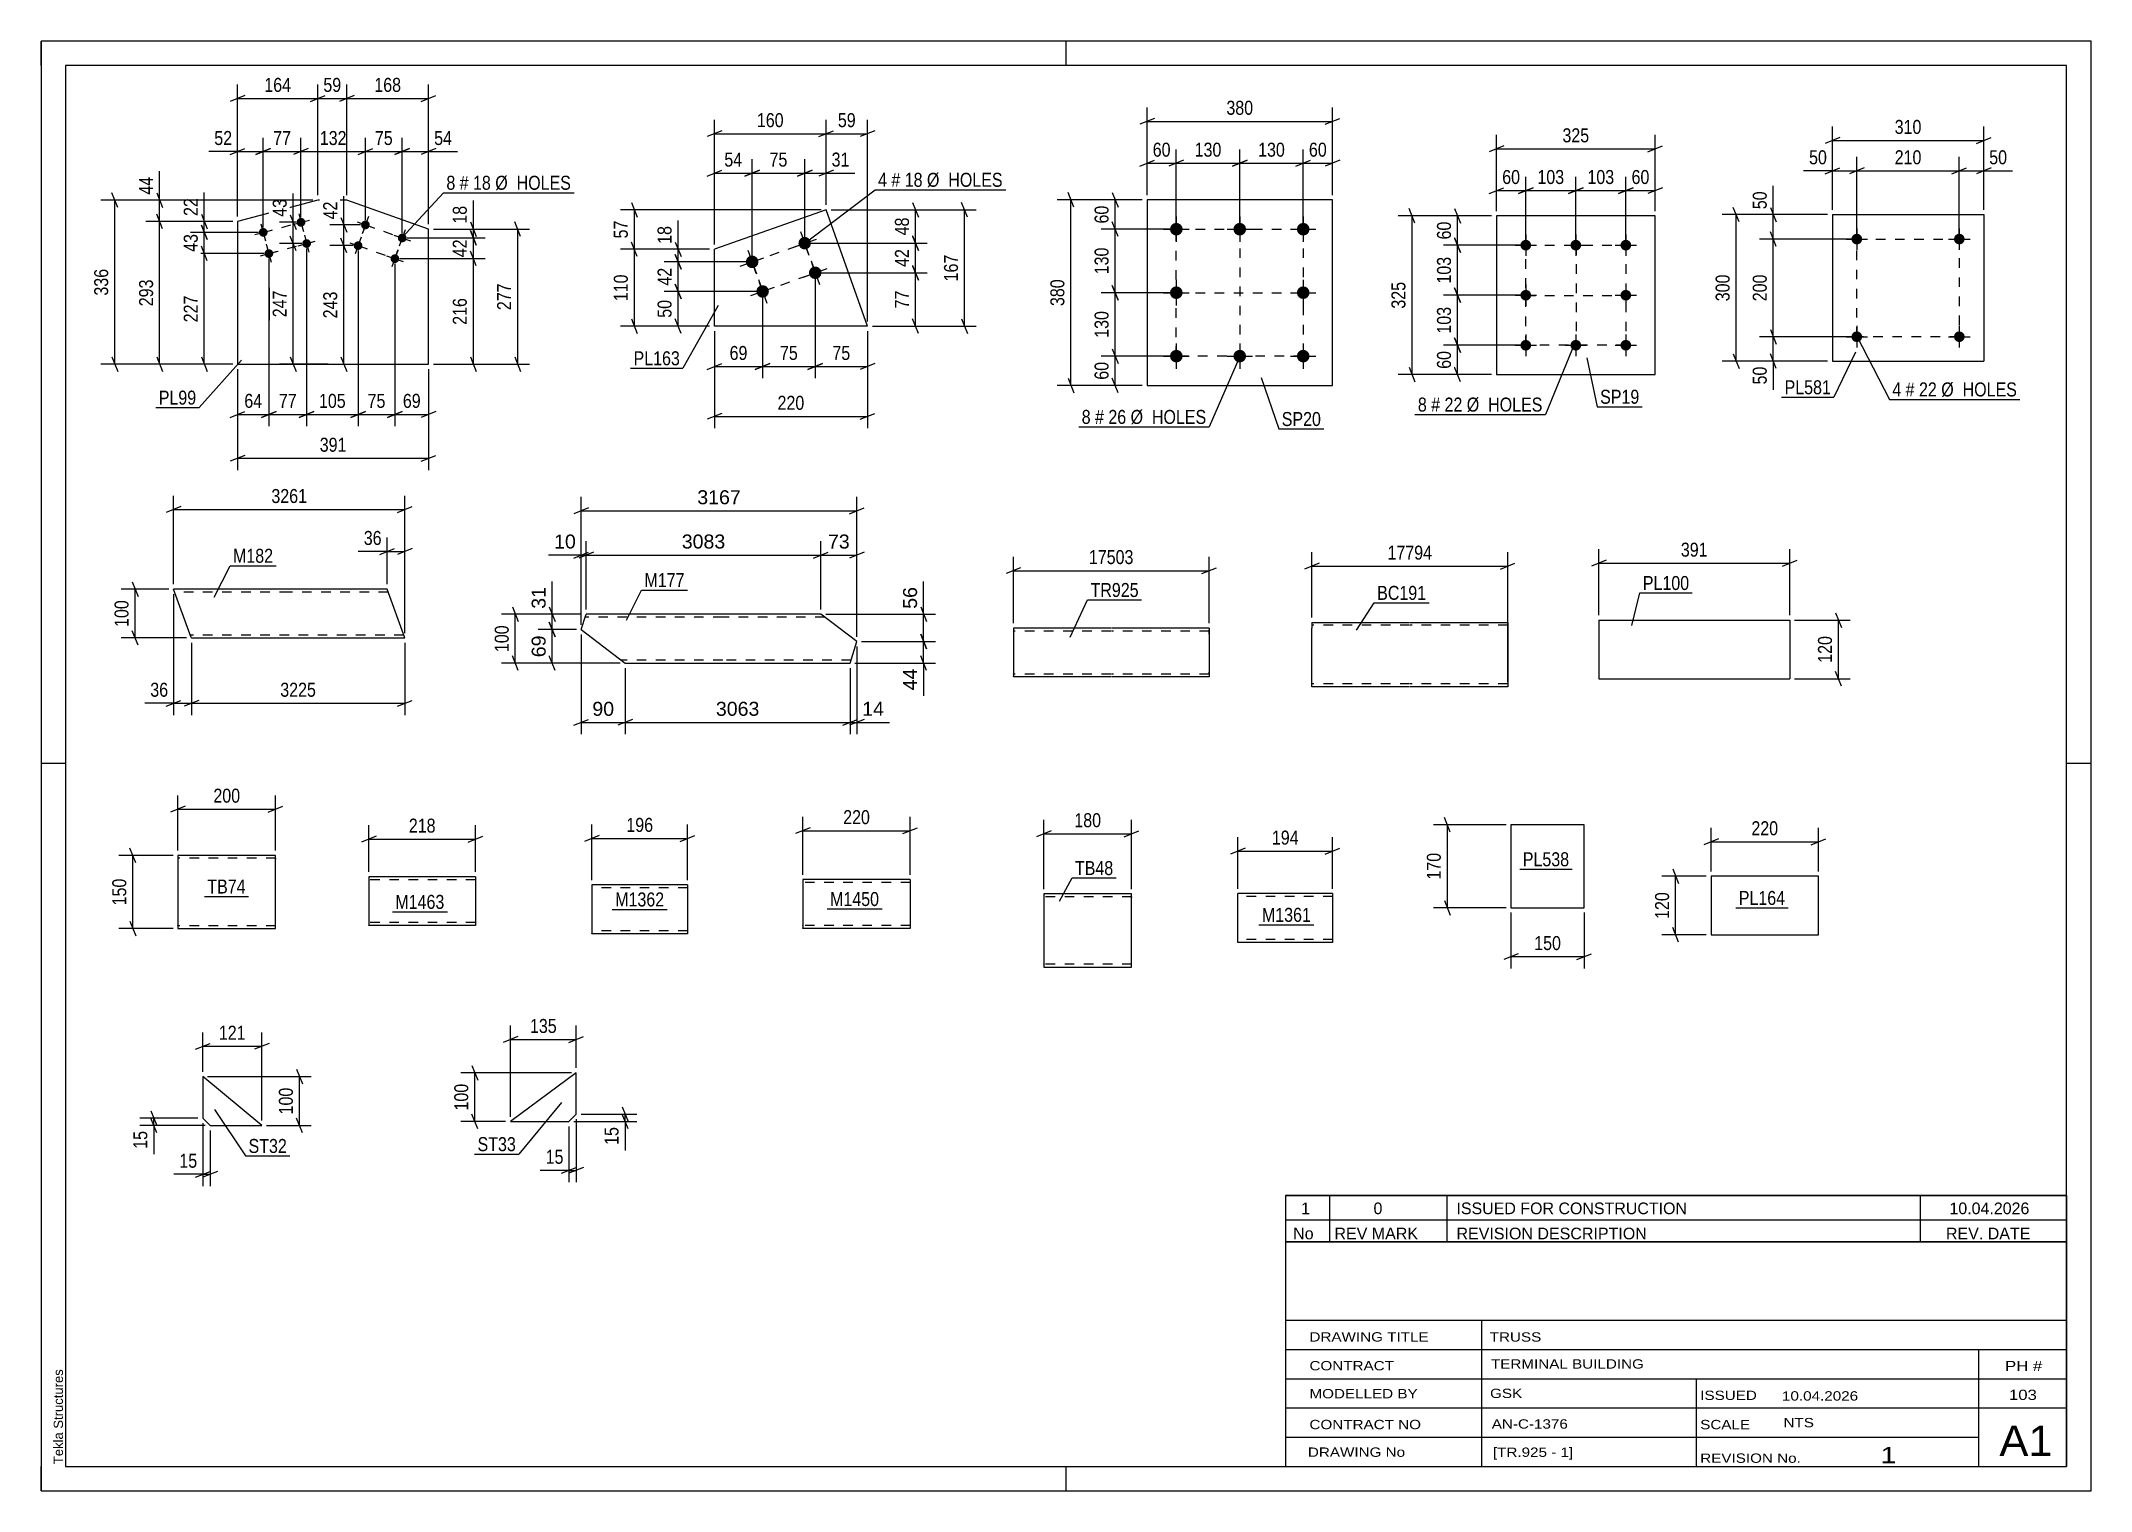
# Paper-space layout 'Layout1' of a CAD drawing. Header units: millimetres. Extents: x 0 to 420, y 0 to 297.
# The model-space entities are those that its viewports show. They can reach past a viewport. Long polylines and large blocks are cut down to what shows.
import ezdxf

# ---------------------------------------------------------------- set-up
doc = ezdxf.new("R2010")
doc.units = ezdxf.units.MM
doc.linetypes.add('DXK_LINE_DOT2', pattern=[3.9198, 1.9599, -1.9599])
doc.layers.add('Viewport layer', color=7, linetype='Continuous', plot=False)
doc.styles.add('Arial', font='ARIAL.TTF', dxfattribs={"height": 0.2})
doc.styles.add('Arial Narrow', font='ARIALN.TTF', dxfattribs={"height": 0.2})

# ---------------------------------------------------------------- blocks, each defined once
blk = doc.blocks.new('Unknown-203760993-1133')
at = {"color": 5, "linetype": 'Continuous'}
for p, q in [((420, 297), (0, 297)), ((0, 297), (0, 0)), ((0, 292), (0, 297)), ((210, 292), (210, 297)), ((420, 0), (420, 297)), ((415, 292), (5, 292)), ((5, 292), (5, 5)), ((415, 5), (415, 292)), ((5, 149), (0, 149)), ((420, 149), (415, 149)), ((0, 0), (0, 5)), ((5, 5), (415, 5)), ((210, 0), (210, 5)), ((0, 0), (420, 0))]:
    blk.add_line(p, q, dxfattribs=at)
at = {"color": 174, "linetype": 'Continuous', "style": 'Arial'}
blk.add_text('Tekla Structures', height=1.9102, rotation=90, dxfattribs=at).set_placement((4.5, 5.5))
blk = doc.blocks.new('Part-203760993-7044 - 7038')
at = {"color": 2, "linetype": 'Continuous'}
for p, q in [((319.14, 178.38), (319.14, 166.38)), ((319.14, 178.38), (358.28, 178.38)), ((358.28, 178.38), (358.28, 166.38)), ((319.14, 166.38), (358.28, 166.38))]:
    blk.add_line(p, q, dxfattribs=at)
blk = doc.blocks.new('Bolt-203760993-7199 - 7165')
at = {"linetype": 'Continuous'}
for points in [[(232.6, 259.75, -1), (232.6, 257.15, -1)], [(245.6, 259.75, -1), (245.6, 257.15, -1)], [(258.6, 259.75, -1), (258.6, 257.15, -1)], [(232.6, 246.75, -1), (232.6, 244.15, -1)], [(258.6, 246.75, -1), (258.6, 244.15, -1)], [(232.6, 233.75, -1), (232.6, 231.15, -1)], [(245.6, 233.75, -1), (245.6, 231.15, -1)], [(258.6, 233.75, -1), (258.6, 231.15, -1)]]:
    blk.add_hatch(color=1, dxfattribs=at).paths.add_polyline_path(points)
at = {"color": 1, "linetype": 'Continuous'}
for p, q in [((232.6, 261.05), (232.6, 255.85)), ((245.6, 261.05), (245.6, 255.85)), ((258.6, 261.05), (258.6, 255.85)), ((230, 258.45), (235.2, 258.45)), ((243, 258.45), (248.2, 258.45)), ((256, 258.45), (261.2, 258.45)), ((232.6, 248.05), (232.6, 242.85)), ((258.6, 248.05), (258.6, 242.85)), ((230, 245.45), (235.2, 245.45)), ((256, 245.45), (261.2, 245.45)), ((230, 232.45), (235.2, 232.45)), ((232.6, 235.05), (232.6, 229.85)), ((243, 232.45), (248.2, 232.45)), ((245.6, 235.05), (245.6, 229.85)), ((256, 232.45), (261.2, 232.45)), ((258.6, 235.05), (258.6, 229.85))]:
    blk.add_line(p, q, dxfattribs=at)
blk = doc.blocks.new('Part-203760993-7204 - 7165')
at = {"color": 2, "linetype": 'Continuous'}
for p, q in [((226.6, 264.45), (226.6, 226.45)), ((264.6, 264.45), (226.6, 264.45)), ((264.6, 226.45), (264.6, 264.45)), ((226.6, 226.45), (264.6, 226.45))]:
    blk.add_line(p, q, dxfattribs=at)
blk = doc.blocks.new('Part-203760993-8513 - 8506')
at = {"color": 2, "linetype": 'Continuous'}
for p, q in [((260.39, 177.92), (260.39, 176.72)), ((260.39, 177.92), (280.39, 177.92)), ((260.39, 165.92), (260.39, 176.72)), ((280.49, 177.92), (300.49, 177.92)), ((300.49, 177.92), (300.49, 177.83)), ((300.49, 177.83), (300.49, 164.72)), ((260.39, 164.81), (260.39, 165.92)), ((260.39, 164.72), (260.39, 164.81)), ((280.39, 164.72), (260.39, 164.72)), ((300.49, 164.72), (280.49, 164.72))]:
    blk.add_line(p, q, dxfattribs=at)
at = {"color": 7, "linetype": 'DXK_LINE_DOT2'}
for p, q in [((260.39, 177.92), (260.39, 177.83)), ((260.39, 177.83), (260.39, 177.57)), ((280.39, 177.32), (260.39, 177.32)), ((300.49, 177.32), (280.49, 177.32)), ((300.49, 177.57), (300.49, 177.92)), ((260.39, 165.07), (260.39, 165.92)), ((280.39, 165.32), (260.39, 165.32)), ((300.49, 165.32), (280.49, 165.32))]:
    blk.add_line(p, q, dxfattribs=at)
blk = doc.blocks.new('Part-203760993-8024 - 8018')
at = {"color": 2, "linetype": 'Continuous'}
for p, q in [((110.69, 176.43), (111.67, 179.57)), ((110.69, 176.43), (119.68, 169.57)), ((139.68, 179.57), (111.67, 179.57)), ((159.78, 179.57), (139.78, 179.57)), ((167.12, 173.98), (159.78, 179.57)), ((165.75, 169.57), (167.12, 173.98)), ((119.68, 169.57), (139.68, 169.57)), ((139.78, 169.57), (165.75, 169.57))]:
    blk.add_line(p, q, dxfattribs=at)
at = {"color": 7, "linetype": 'DXK_LINE_DOT2'}
for p, q in [((139.68, 178.97), (111.48, 178.97)), ((160.57, 178.97), (139.78, 178.97)), ((139.68, 170.17), (118.89, 170.17)), ((165.94, 170.17), (139.78, 170.17))]:
    blk.add_line(p, q, dxfattribs=at)
blk = doc.blocks.new('Part-203760993-6937 - 6898')
at = {"color": 2, "linetype": 'Continuous'}
for p, q in [((298.2, 261.18), (298.2, 228.68)), ((330.7, 261.18), (298.2, 261.18)), ((330.7, 228.68), (330.7, 261.18)), ((298.2, 228.68), (330.7, 228.68))]:
    blk.add_line(p, q, dxfattribs=at)
blk = doc.blocks.new('Bolt-203760993-6932 - 6898')
at = {"linetype": 'Continuous'}
for points in [[(304.2, 256.28, -1), (304.2, 254.08, -1)], [(314.45, 256.28, -1), (314.45, 254.08, -1)], [(324.7, 256.28, -1), (324.7, 254.08, -1)], [(304.2, 246.03, -1), (304.2, 243.83, -1)], [(324.7, 246.03, -1), (324.7, 243.83, -1)], [(304.2, 235.78, -1), (304.2, 233.58, -1)], [(314.45, 235.78, -1), (314.45, 233.58, -1)], [(324.7, 235.78, -1), (324.7, 233.58, -1)]]:
    blk.add_hatch(color=1, dxfattribs=at).paths.add_polyline_path(points)
at = {"color": 1, "linetype": 'Continuous'}
for p, q in [((304.2, 257.38), (304.2, 252.98)), ((314.45, 257.38), (314.45, 252.98)), ((324.7, 257.38), (324.7, 252.98)), ((302, 255.18), (306.4, 255.18)), ((312.25, 255.18), (316.65, 255.18)), ((322.5, 255.18), (326.9, 255.18)), ((302, 244.93), (306.4, 244.93)), ((304.2, 247.13), (304.2, 242.73)), ((322.5, 244.93), (326.9, 244.93)), ((324.7, 247.13), (324.7, 242.73)), ((304.2, 236.88), (304.2, 232.48)), ((314.45, 236.88), (314.45, 232.48)), ((324.7, 236.88), (324.7, 232.48)), ((302, 234.68), (306.4, 234.68)), ((312.25, 234.68), (316.65, 234.68)), ((322.5, 234.68), (326.9, 234.68))]:
    blk.add_line(p, q, dxfattribs=at)
blk = doc.blocks.new('Part-203760993-7138 - 7133')
at = {"color": 2, "linetype": 'Continuous'}
for p, q in [((48.06, 130.19), (28.06, 130.19)), ((28.06, 130.19), (28.06, 115.28)), ((48.06, 116.39), (48.06, 130.19)), ((28.06, 115.28), (28.06, 115.19)), ((28.06, 115.19), (48.06, 115.19)), ((48.06, 115.19), (48.06, 116.39))]:
    blk.add_line(p, q, dxfattribs=at)
at = {"color": 7, "linetype": 'DXK_LINE_DOT2'}
for p, q in [((48.06, 129.59), (28.06, 129.59)), ((48.06, 129.54), (48.06, 129.59)), ((48.06, 129.59), (48.06, 129.54)), ((48.06, 129.45), (48.06, 129.54)), ((48.06, 129.54), (48.06, 129.45)), ((28.06, 115.79), (28.06, 115.83)), ((48.06, 115.79), (28.06, 115.79)), ((48.06, 115.83), (48.06, 116.16)), ((48.06, 115.79), (48.06, 115.83))]:
    blk.add_line(p, q, dxfattribs=at)
blk = doc.blocks.new('Part-203760993-6326 - 6320')
at = {"color": 2, "linetype": 'Continuous'}
for p, q in [((30.77, 174.81), (27.17, 184.72)), ((50.81, 184.72), (27.17, 184.72)), ((70.91, 184.72), (50.91, 184.72)), ((74.55, 174.72), (70.91, 184.72)), ((30.81, 174.72), (30.77, 174.81)), ((30.81, 174.72), (50.81, 174.72)), ((50.91, 174.72), (74.55, 174.72))]:
    blk.add_line(p, q, dxfattribs=at)
at = {"color": 7, "linetype": 'DXK_LINE_DOT2'}
for p, q in [((50.81, 184.12), (27.39, 184.12)), ((71.12, 184.12), (50.91, 184.12)), ((50.81, 175.32), (30.59, 175.32)), ((74.33, 175.32), (50.91, 175.32))]:
    blk.add_line(p, q, dxfattribs=at)
blk = doc.blocks.new('Part-203760993-7075 - 7071')
at = {"color": 2, "linetype": 'Continuous'}
for p, q in [((342.19, 125.91), (342.19, 113.91)), ((364.14, 125.91), (342.19, 125.91)), ((364.14, 113.91), (364.14, 125.91)), ((342.19, 113.91), (364.14, 113.91))]:
    blk.add_line(p, q, dxfattribs=at)
blk = doc.blocks.new('Part-203760993-6853 - 6846')
at = {"color": 2, "linetype": 'Continuous'}
for p, q in [((205.45, 122.3), (205.45, 107.39)), ((223.45, 122.3), (205.45, 122.3)), ((223.45, 108.5), (223.45, 122.3)), ((205.45, 107.39), (205.45, 107.3)), ((205.45, 107.3), (223.45, 107.3)), ((223.45, 107.3), (223.45, 108.5))]:
    blk.add_line(p, q, dxfattribs=at)
at = {"color": 7, "linetype": 'DXK_LINE_DOT2'}
for p, q in [((223.45, 121.7), (205.45, 121.7)), ((223.45, 121.7), (223.45, 121.65)), ((223.45, 121.65), (223.45, 121.7)), ((223.45, 121.56), (223.45, 121.65)), ((223.45, 121.65), (223.45, 121.56)), ((205.45, 107.9), (205.45, 107.95)), ((223.45, 107.9), (205.45, 107.9)), ((223.45, 107.95), (223.45, 108.27)), ((223.45, 107.9), (223.45, 107.95))]:
    blk.add_line(p, q, dxfattribs=at)
blk = doc.blocks.new('Part-203760993-6881 - 6869')
at = {"color": 2, "linetype": 'Continuous'}
for p, q in [((219.21, 176.73), (199.21, 176.73)), ((199.21, 176.73), (199.21, 166.82)), ((239.31, 176.73), (219.31, 176.73)), ((239.31, 176.73), (239.31, 176.64)), ((239.31, 176.64), (239.31, 175.53)), ((239.31, 175.53), (239.31, 167.93)), ((199.21, 166.73), (199.21, 166.82)), ((219.21, 166.73), (199.21, 166.73)), ((239.31, 166.73), (219.31, 166.73)), ((239.31, 167.93), (239.31, 166.73))]:
    blk.add_line(p, q, dxfattribs=at)
at = {"color": 7, "linetype": 'DXK_LINE_DOT2'}
for p, q in [((219.21, 176.13), (199.21, 176.13)), ((239.31, 176.13), (219.31, 176.13)), ((239.31, 175.53), (239.31, 176.38)), ((199.21, 167.33), (199.21, 167.37)), ((219.21, 167.33), (199.21, 167.33)), ((199.21, 166.73), (199.21, 166.73)), ((239.31, 167.33), (219.31, 167.33)), ((239.31, 167.37), (239.31, 167.7)), ((239.31, 167.33), (239.31, 167.37))]:
    blk.add_line(p, q, dxfattribs=at)
blk = doc.blocks.new('Part-203760993-7106 - 7102')
at = {"color": 2, "linetype": 'Continuous'}
for p, q in [((301.17, 136.48), (301.17, 119.48)), ((316.17, 136.48), (301.17, 136.48)), ((316.17, 119.48), (316.17, 136.48)), ((301.17, 119.48), (316.17, 119.48))]:
    blk.add_line(p, q, dxfattribs=at)
blk = doc.blocks.new('Part-203760993-7311 - 7305')
at = {"color": 2, "linetype": 'Continuous'}
for p, q in [((33.13, 84.87), (33.13, 76.37)), ((45.22, 74.87), (33.13, 84.87)), ((33.13, 76.37), (34.63, 74.87)), ((34.63, 74.87), (45.22, 74.87))]:
    blk.add_line(p, q, dxfattribs=at)
blk = doc.blocks.new('Part-203760993-7367 - 7361')
at = {"color": 2, "linetype": 'Continuous'}
for p, q in [((109.67, 85.67), (96.17, 75.67)), ((109.67, 77.17), (109.67, 85.67)), ((96.17, 75.67), (108.17, 75.67)), ((108.17, 75.67), (109.67, 77.17))]:
    blk.add_line(p, q, dxfattribs=at)
blk = doc.blocks.new('Bolt-203760993-7457 - 7423')
at = {"linetype": 'Continuous'}
for points in [[(67.32, 259.03, -1), (65.62, 259.63, -1)], [(74.86, 256.36, -1), (73.16, 256.96, -1)], [(65.81, 254.79, -1), (64.12, 255.39, -1)], [(73.35, 252.12, -1), (71.66, 252.72, -1)]]:
    blk.add_hatch(color=1, dxfattribs=at).paths.add_polyline_path(points)
at = {"color": 1, "linetype": 'Continuous'}
for p, q in [((67.07, 261.03), (65.87, 257.64)), ((65.57, 256.79), (64.36, 253.39)), ((64.77, 259.93), (68.17, 258.73)), ((72.31, 257.26), (75.71, 256.06)), ((74.61, 258.35), (73.41, 254.96)), ((63.27, 255.69), (66.66, 254.49)), ((70.81, 253.02), (74.2, 251.82)), ((73.11, 254.11), (71.9, 250.72))]:
    blk.add_line(p, q, dxfattribs=at)
blk = doc.blocks.new('Bolt-203760993-7462 - 7423')
at = {"linetype": 'Continuous'}
for points in [[(54.13, 260.1, -1), (52.39, 259.64, -1)], [(46.4, 258.04, -1), (44.66, 257.58, -1)], [(55.29, 255.75, -1), (53.55, 255.29, -1)], [(47.56, 253.69, -1), (45.82, 253.23, -1)]]:
    blk.add_hatch(color=1, dxfattribs=at).paths.add_polyline_path(points)
at = {"color": 1, "linetype": 'Continuous'}
for p, q in [((52.8, 261.61), (53.73, 258.13)), ((43.79, 257.35), (47.27, 258.27)), ((45.07, 259.55), (45.99, 256.07)), ((51.52, 259.4), (55, 260.33)), ((53.96, 257.26), (54.88, 253.78)), ((44.95, 253), (48.43, 253.92)), ((46.23, 255.2), (47.15, 251.72)), ((52.68, 255.06), (56.16, 255.98))]:
    blk.add_line(p, q, dxfattribs=at)
blk = doc.blocks.new('Part-203760993-7467 - 7423')
at = {"color": 2, "linetype": 'Continuous'}
for p, q in [((56.71, 264.41), (40.28, 260.04)), ((62.64, 264.41), (56.71, 264.41)), ((79.42, 258.45), (62.64, 264.41)), ((40.28, 260.04), (40.28, 230.78)), ((79.42, 230.78), (79.42, 258.45)), ((40.28, 230.78), (79.42, 230.78))]:
    blk.add_line(p, q, dxfattribs=at)
blk = doc.blocks.new('Bolt-203760993-7837 - 7831')
at = {"linetype": 'Continuous'}
for points in [[(157.68, 256.01, -1), (155.26, 255.15, -1)], [(146.91, 252.19, -1), (144.49, 251.33, -1)], [(159.83, 249.95, -1), (157.41, 249.09, -1)], [(149.06, 246.13, -1), (146.64, 245.27, -1)]]:
    blk.add_hatch(color=1, dxfattribs=at).paths.add_polyline_path(points)
at = {"color": 1, "linetype": 'Continuous'}
for p, q in [((154.05, 254.72), (158.89, 256.44)), ((155.61, 258.01), (157.33, 253.16)), ((143.27, 250.9), (148.12, 252.62)), ((144.84, 254.19), (146.56, 249.34)), ((146.99, 248.13), (148.71, 243.28)), ((156.19, 248.66), (161.04, 250.38)), ((157.76, 251.95), (159.48, 247.1)), ((145.42, 244.84), (150.27, 246.56))]:
    blk.add_line(p, q, dxfattribs=at)
blk = doc.blocks.new('Part-203760993-7842 - 7831')
at = {"color": 2, "linetype": 'Continuous'}
for p, q in [((160.86, 262.44), (137.97, 254.33)), ((169.33, 238.56), (160.86, 262.44)), ((137.97, 238.56), (137.97, 254.33)), ((169.33, 238.56), (137.97, 238.56))]:
    blk.add_line(p, q, dxfattribs=at)
blk = doc.blocks.new('Part-203760993-2103 - 2089')
at = {"color": 2, "linetype": 'Continuous'}
for p, q in [((264.63, 122.37), (245.2, 122.37)), ((245.2, 112.46), (245.2, 122.37)), ((264.63, 122.37), (264.63, 112.37)), ((245.2, 112.37), (245.2, 112.46)), ((264.63, 112.37), (245.2, 112.37))]:
    blk.add_line(p, q, dxfattribs=at)
at = {"color": 7, "linetype": 'DXK_LINE_DOT2'}
for p, q in [((264.63, 121.77), (245.2, 121.77)), ((245.2, 112.97), (245.2, 113.01)), ((264.63, 112.97), (245.2, 112.97)), ((264.63, 112.97), (264.63, 113.01))]:
    blk.add_line(p, q, dxfattribs=at)
blk = doc.blocks.new('Part-203760993-1885 - 1869')
at = {"color": 2, "linetype": 'Continuous'}
for p, q in [((367.02, 261.43), (367.02, 231.43)), ((367.02, 261.43), (398.02, 261.43)), ((398.02, 261.43), (398.02, 231.43)), ((367.02, 231.43), (398.02, 231.43))]:
    blk.add_line(p, q, dxfattribs=at)
blk = doc.blocks.new('Bolt-203760993-1918 - 1869')
at = {"linetype": 'Continuous'}
for points in [[(373.12, 236.43, -1), (370.92, 236.43, -1)], [(394.12, 236.43, -1), (391.92, 236.43, -1)]]:
    blk.add_hatch(color=1, dxfattribs=at).paths.add_polyline_path(points)
at = {"color": 1, "linetype": 'Continuous'}
for p, q in [((369.82, 236.43), (374.22, 236.43)), ((372.02, 238.63), (372.02, 234.23)), ((390.82, 236.43), (395.22, 236.43)), ((393.02, 238.63), (393.02, 234.23))]:
    blk.add_line(p, q, dxfattribs=at)
blk = doc.blocks.new('Bolt-203760993-1923 - 1869')
at = {"linetype": 'Continuous'}
for points in [[(373.12, 256.43, -1), (370.92, 256.43, -1)], [(394.12, 256.43, -1), (391.92, 256.43, -1)]]:
    blk.add_hatch(color=1, dxfattribs=at).paths.add_polyline_path(points)
at = {"color": 1, "linetype": 'Continuous'}
for p, q in [((369.82, 256.43), (374.22, 256.43)), ((372.02, 258.63), (372.02, 254.23)), ((390.82, 256.43), (395.22, 256.43)), ((393.02, 258.63), (393.02, 254.23))]:
    blk.add_line(p, q, dxfattribs=at)
blk = doc.blocks.new('Part-203760993-1241 - 1225')
at = {"color": 2, "linetype": 'Continuous'}
for p, q in [((178.09, 125.24), (156.1, 125.24)), ((156.1, 125.24), (156.1, 115.33)), ((178.09, 125.24), (178.09, 115.24)), ((156.1, 115.24), (156.1, 115.33)), ((178.09, 115.24), (156.1, 115.24))]:
    blk.add_line(p, q, dxfattribs=at)
at = {"color": 7, "linetype": 'DXK_LINE_DOT2'}
for p, q in [((178.09, 124.64), (156.1, 124.64)), ((156.1, 115.84), (156.1, 115.88)), ((178.09, 115.84), (156.1, 115.84)), ((178.09, 115.84), (178.09, 115.88))]:
    blk.add_line(p, q, dxfattribs=at)
blk = doc.blocks.new('Part-203760993-8534 - 8530')
at = {"color": 2, "linetype": 'Continuous'}
for p, q in [((132.47, 124.13), (112.86, 124.13)), ((112.86, 124.13), (112.86, 114.22)), ((132.47, 124.13), (132.47, 114.13)), ((112.86, 114.13), (112.86, 114.22)), ((132.47, 114.13), (112.86, 114.13))]:
    blk.add_line(p, q, dxfattribs=at)
at = {"color": 7, "linetype": 'DXK_LINE_DOT2'}
for p, q in [((132.47, 123.53), (112.86, 123.53)), ((112.86, 114.73), (112.86, 114.77)), ((132.47, 114.73), (112.86, 114.73)), ((132.47, 114.73), (132.47, 114.77))]:
    blk.add_line(p, q, dxfattribs=at)
blk = doc.blocks.new('Part-203760993-8554 - 8550')
at = {"color": 2, "linetype": 'Continuous'}
for p, q in [((89.02, 125.81), (67.19, 125.81)), ((67.19, 125.81), (67.19, 115.9)), ((89.02, 125.81), (89.02, 115.81)), ((67.19, 115.81), (67.19, 115.9)), ((89.02, 115.81), (67.19, 115.81))]:
    blk.add_line(p, q, dxfattribs=at)
at = {"color": 7, "linetype": 'DXK_LINE_DOT2'}
for p, q in [((89.02, 125.21), (67.19, 125.21)), ((67.19, 116.41), (67.19, 116.45)), ((89.02, 116.41), (67.19, 116.41)), ((89.02, 116.41), (89.02, 116.45))]:
    blk.add_line(p, q, dxfattribs=at)
blk = doc.blocks.new('Rectangle-203760993-7291 - 7165')
at = {"color": 1, "linetype": 'DXK_LINE_DOT2'}
blk.add_lwpolyline([(232.6, 258.45), (258.6, 258.45), (258.6, 232.45), (232.6, 232.45), (232.6, 258.45)], close=True, dxfattribs=at)
blk = doc.blocks.new('Rectangle-203760993-7024 - 6898')
at = {"color": 1, "linetype": 'DXK_LINE_DOT2'}
blk.add_lwpolyline([(304.2, 255.18), (324.7, 255.18), (324.7, 234.68), (304.2, 234.68), (304.2, 255.18)], close=True, dxfattribs=at)
blk = doc.blocks.new('Line-203760993-7786 - 7423')
at = {"color": 1, "linetype": 'DXK_LINE_DOT2'}
blk.add_line((53.26, 259.87), (54.42, 255.52), dxfattribs=at)
blk = doc.blocks.new('Line-203760993-8008 - 7831')
at = {"color": 1, "linetype": 'DXK_LINE_DOT2'}
blk.add_line((145.7, 251.76), (156.47, 255.58), dxfattribs=at)
blk = doc.blocks.new('Rectangle-203760993-2032 - 1869')
at = {"color": 1, "linetype": 'DXK_LINE_DOT2'}
blk.add_lwpolyline([(372.02, 256.43), (393.02, 256.43), (393.02, 236.43), (372.02, 236.43), (372.02, 256.43)], close=True, dxfattribs=at)
blk = doc.blocks.new('Line-203760993-7277 - 7165')
at = {"color": 1, "linetype": 'DXK_LINE_DOT2'}
blk.add_line((245.6, 258.45), (245.6, 232.45), dxfattribs=at)
blk = doc.blocks.new('Line-203760993-7010 - 6898')
at = {"color": 1, "linetype": 'DXK_LINE_DOT2'}
blk.add_line((314.5, 255.18), (314.5, 234.68), dxfattribs=at)
blk = doc.blocks.new('Line-203760993-7779 - 7423')
at = {"color": 1, "linetype": 'DXK_LINE_DOT2'}
blk.add_line((45.53, 257.81), (53.26, 259.87), dxfattribs=at)
blk = doc.blocks.new('Line-203760993-8001 - 7831')
at = {"color": 1, "linetype": 'DXK_LINE_DOT2'}
blk.add_line((158.62, 249.52), (156.47, 255.58), dxfattribs=at)
blk = doc.blocks.new('Line-203760993-7284 - 7165')
at = {"color": 1, "linetype": 'DXK_LINE_DOT2'}
blk.add_line((232.6, 245.45), (258.6, 245.45), dxfattribs=at)
blk = doc.blocks.new('Line-203760993-7017 - 6898')
at = {"color": 1, "linetype": 'DXK_LINE_DOT2'}
blk.add_line((304.2, 244.88), (324.7, 244.88), dxfattribs=at)
blk = doc.blocks.new('Line-203760993-7772 - 7423')
at = {"color": 1, "linetype": 'DXK_LINE_DOT2'}
blk.add_line((46.69, 253.46), (54.42, 255.52), dxfattribs=at)
blk = doc.blocks.new('Line-203760993-7994 - 7831')
at = {"color": 1, "linetype": 'DXK_LINE_DOT2'}
blk.add_line((147.85, 245.7), (158.62, 249.52), dxfattribs=at)
blk = doc.blocks.new('Line-203760993-7765 - 7423')
at = {"color": 1, "linetype": 'DXK_LINE_DOT2'}
blk.add_line((46.69, 253.46), (45.53, 257.81), dxfattribs=at)
blk = doc.blocks.new('Line-203760993-7987 - 7831')
at = {"color": 1, "linetype": 'DXK_LINE_DOT2'}
blk.add_line((147.85, 245.7), (145.7, 251.76), dxfattribs=at)
blk = doc.blocks.new('Line-203760993-7758 - 7423')
at = {"color": 1, "linetype": 'DXK_LINE_DOT2'}
blk.add_line((66.47, 259.33), (64.97, 255.09), dxfattribs=at)
blk = doc.blocks.new('Line-203760993-7751 - 7423')
at = {"color": 1, "linetype": 'DXK_LINE_DOT2'}
blk.add_line((64.97, 255.09), (72.51, 252.42), dxfattribs=at)
blk = doc.blocks.new('Line-203760993-7744 - 7423')
at = {"color": 1, "linetype": 'DXK_LINE_DOT2'}
blk.add_line((72.51, 252.42), (74.01, 256.66), dxfattribs=at)
blk = doc.blocks.new('Line-203760993-7737 - 7423')
at = {"color": 1, "linetype": 'DXK_LINE_DOT2'}
blk.add_line((66.47, 259.33), (74.01, 256.66), dxfattribs=at)
blk = doc.blocks.new('StraightDimension-203760993-7046 - 7038')
at = {"color": 7, "linetype": 'Continuous'}
for p, q in [((359.28, 178.38), (370.68, 178.38)), ((367.68, 179.88), (368.88, 176.88)), ((368.28, 166.38), (368.28, 178.38)), ((359.28, 166.38), (370.68, 166.38)), ((368.88, 164.88), (367.68, 167.88))]:
    blk.add_line(p, q, dxfattribs=at)
at = {"color": 0}
blk.add_wipeout([(367.53, 175.72), (363.33, 175.72), (363.33, 169.04), (367.53, 169.04)], dxfattribs=at)
at = {"color": 3, "style": 'Arial Narrow'}
blk.add_text('120', height=2.863, rotation=90.0002, dxfattribs=at).set_placement((366.93, 169.64))
blk = doc.blocks.new('StraightDimension-203760993-7057 - 7038')
at = {"color": 7, "linetype": 'Continuous'}
for p, q in [((320.64, 190.63), (317.64, 189.43)), ((319.14, 179.38), (319.14, 192.88)), ((319.14, 190.03), (358.28, 190.03)), ((356.78, 189.43), (359.78, 190.63)), ((358.28, 179.38), (358.28, 192.88))]:
    blk.add_line(p, q, dxfattribs=at)
at = {"color": 0}
blk.add_wipeout([(342.05, 190.78), (342.05, 194.98), (335.37, 194.98), (335.37, 190.78)], dxfattribs=at)
at = {"color": 3, "style": 'Arial Narrow'}
blk.add_text('391', height=2.863, dxfattribs=at).set_placement((335.97, 191.38))
blk = doc.blocks.new('StraightDimension-203760993-7206 - 7165')
at = {"color": 7, "linetype": 'Continuous'}
for p, q in [((226.6, 265.45), (226.6, 283.39)), ((264.6, 265.45), (264.6, 283.39)), ((228.1, 281.14), (225.1, 279.94)), ((226.6, 280.54), (264.6, 280.54)), ((263.1, 279.94), (266.1, 281.14))]:
    blk.add_line(p, q, dxfattribs=at)
at = {"color": 0}
blk.add_wipeout([(248.94, 281.29), (248.94, 285.49), (242.26, 285.49), (242.26, 281.29)], dxfattribs=at)
at = {"color": 3, "style": 'Arial Narrow'}
blk.add_text('380', height=2.863, dxfattribs=at).set_placement((242.86, 281.89))
blk = doc.blocks.new('StraightDimension-203760993-7227 - 7165')
at = {"color": 7, "linetype": 'Continuous'}
for p, q in [((258.6, 259.45), (258.6, 274.81)), ((264.6, 265.45), (264.6, 274.81)), ((257.1, 271.36), (260.1, 272.56)), ((258.6, 271.96), (264.6, 271.96)), ((266.1, 272.56), (263.1, 271.36))]:
    blk.add_line(p, q, dxfattribs=at)
at = {"color": 0}
blk.add_wipeout([(264.03, 272.71), (264.03, 276.91), (259.17, 276.91), (259.17, 272.71)], dxfattribs=at)
at = {"color": 3, "style": 'Arial Narrow'}
blk.add_text('60', height=2.863, dxfattribs=at).set_placement((259.77, 273.31))
blk = doc.blocks.new('StraightDimension-203760993-7217 - 7165')
at = {"color": 7, "linetype": 'Continuous'}
for p, q in [((226.6, 265.45), (226.6, 274.81)), ((232.6, 259.45), (232.6, 274.81)), ((225.1, 271.36), (228.1, 272.56)), ((226.6, 271.96), (232.6, 271.96)), ((234.1, 272.56), (231.1, 271.36))]:
    blk.add_line(p, q, dxfattribs=at)
at = {"color": 0}
blk.add_wipeout([(232.03, 272.71), (232.03, 276.91), (227.17, 276.91), (227.17, 272.71)], dxfattribs=at)
at = {"color": 3, "style": 'Arial Narrow'}
blk.add_text('60', height=2.863, dxfattribs=at).set_placement((227.77, 273.31))
blk = doc.blocks.new('StraightDimension-203760993-7237 - 7165')
at = {"color": 7, "linetype": 'Continuous'}
for p, q in [((232.6, 259.45), (232.6, 274.81)), ((245.6, 259.45), (245.6, 274.81)), ((234.1, 272.56), (231.1, 271.36)), ((232.6, 271.96), (245.6, 271.96)), ((244.1, 271.36), (247.1, 272.56))]:
    blk.add_line(p, q, dxfattribs=at)
at = {"color": 0}
blk.add_wipeout([(242.44, 272.71), (242.44, 276.91), (235.76, 276.91), (235.76, 272.71)], dxfattribs=at)
at = {"color": 3, "style": 'Arial Narrow'}
blk.add_text('130', height=2.863, dxfattribs=at).set_placement((236.36, 273.31))
blk = doc.blocks.new('StraightDimension-203760993-7239 - 7165')
at = {"color": 7, "linetype": 'Continuous'}
for p, q in [((245.6, 259.45), (245.6, 274.81)), ((258.6, 259.45), (258.6, 274.81)), ((247.1, 272.56), (244.1, 271.36)), ((245.6, 271.96), (258.6, 271.96)), ((257.1, 271.36), (260.1, 272.56))]:
    blk.add_line(p, q, dxfattribs=at)
at = {"color": 0}
blk.add_wipeout([(255.44, 272.71), (255.44, 276.91), (248.76, 276.91), (248.76, 272.71)], dxfattribs=at)
at = {"color": 3, "style": 'Arial Narrow'}
blk.add_text('130', height=2.863, dxfattribs=at).set_placement((249.36, 273.31))
blk = doc.blocks.new('StraightDimension-203760993-7242 - 7165')
at = {"color": 7, "linetype": 'Continuous'}
for p, q in [((211.61, 262.95), (210.41, 265.95)), ((225.6, 264.45), (208.16, 264.45)), ((211.01, 226.45), (211.01, 264.45)), ((210.41, 227.95), (211.61, 224.95)), ((225.6, 226.45), (208.16, 226.45))]:
    blk.add_line(p, q, dxfattribs=at)
at = {"color": 0}
blk.add_wipeout([(210.26, 248.79), (206.06, 248.79), (206.06, 242.11), (210.26, 242.11)], dxfattribs=at)
at = {"color": 3, "style": 'Arial Narrow'}
blk.add_text('380', height=2.863, rotation=90.0002, dxfattribs=at).set_placement((209.66, 242.71))
blk = doc.blocks.new('StraightDimension-203760993-7253 - 7165')
at = {"color": 7, "linetype": 'Continuous'}
for p, q in [((231.6, 245.45), (217.22, 245.45)), ((220.67, 243.95), (219.47, 246.95)), ((220.07, 232.45), (220.07, 245.45)), ((231.6, 232.45), (217.22, 232.45)), ((219.47, 233.95), (220.67, 230.95))]:
    blk.add_line(p, q, dxfattribs=at)
at = {"color": 0}
blk.add_wipeout([(219.32, 242.29), (215.12, 242.29), (215.12, 235.61), (219.32, 235.61)], dxfattribs=at)
at = {"color": 3, "style": 'Arial Narrow'}
blk.add_text('130', height=2.863, rotation=90.0002, dxfattribs=at).set_placement((218.72, 236.21))
blk = doc.blocks.new('StraightDimension-203760993-7255 - 7165')
at = {"color": 7, "linetype": 'Continuous'}
for p, q in [((231.6, 258.45), (217.22, 258.45)), ((220.67, 256.95), (219.47, 259.95)), ((220.07, 245.45), (220.07, 258.45)), ((231.6, 245.45), (217.22, 245.45)), ((219.47, 246.95), (220.67, 243.95))]:
    blk.add_line(p, q, dxfattribs=at)
at = {"color": 0}
blk.add_wipeout([(219.32, 255.29), (215.12, 255.29), (215.12, 248.61), (219.32, 248.61)], dxfattribs=at)
at = {"color": 3, "style": 'Arial Narrow'}
blk.add_text('130', height=2.863, rotation=90.0002, dxfattribs=at).set_placement((218.72, 249.21))
blk = doc.blocks.new('StraightDimension-203760993-7257 - 7165')
at = {"color": 7, "linetype": 'Continuous'}
for p, q in [((231.6, 232.45), (217.22, 232.45)), ((219.47, 233.95), (220.67, 230.95)), ((220.07, 226.45), (220.07, 232.45)), ((220.67, 224.95), (219.47, 227.95)), ((225.6, 226.45), (217.22, 226.45))]:
    blk.add_line(p, q, dxfattribs=at)
at = {"color": 0}
blk.add_wipeout([(219.32, 231.88), (215.12, 231.88), (215.12, 227.02), (219.32, 227.02)], dxfattribs=at)
at = {"color": 3, "style": 'Arial Narrow'}
blk.add_text('60', height=2.863, rotation=90.0002, dxfattribs=at).set_placement((218.72, 227.62))
blk = doc.blocks.new('StraightDimension-203760993-7267 - 7165')
at = {"color": 7, "linetype": 'Continuous'}
for p, q in [((219.47, 265.95), (220.67, 262.95)), ((225.6, 264.45), (217.22, 264.45)), ((220.07, 258.45), (220.07, 264.45)), ((231.6, 258.45), (217.22, 258.45)), ((220.67, 256.95), (219.47, 259.95))]:
    blk.add_line(p, q, dxfattribs=at)
at = {"color": 0}
blk.add_wipeout([(219.32, 263.88), (215.12, 263.88), (215.12, 259.02), (219.32, 259.02)], dxfattribs=at)
at = {"color": 3, "style": 'Arial Narrow'}
blk.add_text('60', height=2.863, rotation=90.0002, dxfattribs=at).set_placement((218.72, 259.62))
blk = doc.blocks.new('StraightDimension-203760993-8517 - 8506')
at = {"color": 7, "linetype": 'Continuous'}
for p, q in [((261.89, 190.02), (258.89, 188.82)), ((260.39, 178.92), (260.39, 192.27)), ((260.39, 189.42), (300.49, 189.42)), ((298.99, 188.82), (301.99, 190.02)), ((300.49, 165.72), (300.49, 192.27))]:
    blk.add_line(p, q, dxfattribs=at)
at = {"color": 0}
blk.add_wipeout([(285.61, 190.17), (285.61, 194.37), (275.27, 194.37), (275.27, 190.17)], dxfattribs=at)
at = {"color": 3, "style": 'Arial Narrow'}
blk.add_text('17794', height=2.863, dxfattribs=at).set_placement((275.87, 190.77))
blk = doc.blocks.new('StraightDimension-203760993-8038 - 8018')
at = {"color": 7, "linetype": 'Continuous'}
for p, q in [((159.78, 180.57), (159.78, 194.55)), ((167.12, 174.98), (167.12, 194.55)), ((158.28, 191.1), (161.28, 192.3)), ((159.78, 191.7), (167.12, 191.7)), ((168.62, 192.3), (165.62, 191.1))]:
    blk.add_line(p, q, dxfattribs=at)
at = {"color": 0}
blk.add_wipeout([(166.28, 192.45), (166.28, 196.65), (160.63, 196.65), (160.63, 192.45)], dxfattribs=at)
at = {"color": 3, "style": 'Arial'}
blk.add_text('73', height=2.865, dxfattribs=at).set_placement((161.23, 193.05))
blk = doc.blocks.new('StraightDimension-203760993-8158 - 8018')
at = {"color": 7, "linetype": 'Continuous'}
for p, q in [((96.57, 181.07), (97.77, 178.07)), ((110.67, 179.57), (94.32, 179.57)), ((97.17, 169.57), (97.17, 179.57)), ((118.68, 169.57), (94.32, 169.57)), ((97.77, 168.07), (96.57, 171.07))]:
    blk.add_line(p, q, dxfattribs=at)
at = {"color": 0}
blk.add_wipeout([(96.42, 177.91), (92.22, 177.91), (92.22, 171.23), (96.42, 171.23)], dxfattribs=at)
at = {"color": 3, "style": 'Arial Narrow'}
blk.add_text('100', height=2.863, rotation=90.0002, dxfattribs=at).set_placement((95.82, 171.83))
blk = doc.blocks.new('StraightDimension-203760993-8080 - 8018')
at = {"color": 7, "linetype": 'Continuous'}
for p, q in [((110.69, 177.43), (110.69, 194.55)), ((111.67, 180.57), (111.67, 194.55)), ((109.19, 191.1), (112.19, 192.3)), ((113.17, 192.3), (110.17, 191.1)), ((110.69, 191.7), (111.67, 191.7))]:
    blk.add_line(p, q, dxfattribs=at)
at = {"color": 0}
blk.add_wipeout([(110.16, 192.45), (110.16, 196.65), (104.52, 196.65), (104.52, 192.45)], dxfattribs=at)
at = {"color": 7, "linetype": 'Continuous'}
blk.add_line((110.69, 191.7), (103.99, 191.7), dxfattribs=at)
blk.add_line((110.69, 191.7), (103.99, 191.7), dxfattribs=at)
at = {"color": 3, "style": 'Arial'}
blk.add_text('10', height=2.865, dxfattribs=at).set_placement((105.12, 193.05))
blk = doc.blocks.new('StraightDimension-203760993-8056 - 8018')
at = {"color": 7, "linetype": 'Continuous'}
for p, q in [((111.67, 180.57), (111.67, 194.55)), ((159.78, 180.57), (159.78, 194.55)), ((113.17, 192.3), (110.17, 191.1)), ((111.67, 191.7), (159.78, 191.7)), ((158.28, 191.1), (161.28, 192.3))]:
    blk.add_line(p, q, dxfattribs=at)
at = {"color": 0}
blk.add_wipeout([(140.77, 192.45), (140.77, 196.65), (130.68, 196.65), (130.68, 192.45)], dxfattribs=at)
at = {"color": 3, "style": 'Arial'}
blk.add_text('3083', height=2.865, dxfattribs=at).set_placement((131.28, 193.05))
blk = doc.blocks.new('StraightDimension-203760993-8115 - 8018')
at = {"color": 7, "linetype": 'Continuous'}
for p, q in [((119.68, 168.57), (119.68, 155.03)), ((165.75, 168.57), (165.75, 155.03)), ((121.18, 158.03), (118.18, 156.83)), ((119.68, 157.43), (165.75, 157.43)), ((164.25, 156.83), (167.25, 158.03))]:
    blk.add_line(p, q, dxfattribs=at)
at = {"color": 0}
blk.add_wipeout([(147.76, 158.18), (147.76, 162.38), (137.67, 162.38), (137.67, 158.18)], dxfattribs=at)
at = {"color": 3, "style": 'Arial'}
blk.add_text('3063', height=2.865, dxfattribs=at).set_placement((138.27, 158.78))
blk = doc.blocks.new('StraightDimension-203760993-13271 - 8018')
at = {"color": 7, "linetype": 'Continuous'}
for p, q in [((180.23, 181.07), (181.43, 178.07)), ((160.78, 179.57), (183.23, 179.57)), ((180.83, 173.98), (180.83, 179.57)), ((168.12, 173.98), (183.23, 173.98)), ((181.43, 172.48), (180.23, 175.48))]:
    blk.add_line(p, q, dxfattribs=at)
at = {"color": 0}
blk.add_wipeout([(180.08, 185.74), (175.88, 185.74), (175.88, 180.1), (180.08, 180.1)], dxfattribs=at)
at = {"color": 7, "linetype": 'Continuous'}
blk.add_line((180.83, 179.57), (180.83, 186.27), dxfattribs=at)
blk.add_line((180.83, 179.57), (180.83, 186.27), dxfattribs=at)
at = {"color": 3, "style": 'Arial'}
blk.add_text('56', height=2.865, rotation=90.0002, dxfattribs=at).set_placement((179.48, 180.7))
blk = doc.blocks.new('StraightDimension-203760993-8027 - 8018')
at = {"color": 7, "linetype": 'Continuous'}
for p, q in [((110.69, 177.43), (110.69, 203.62)), ((167.12, 174.98), (167.12, 203.62)), ((112.19, 201.37), (109.19, 200.17)), ((110.69, 200.77), (167.12, 200.77)), ((165.62, 200.17), (168.62, 201.37))]:
    blk.add_line(p, q, dxfattribs=at)
at = {"color": 0}
blk.add_wipeout([(143.95, 201.52), (143.95, 205.72), (133.86, 205.72), (133.86, 201.52)], dxfattribs=at)
at = {"color": 3, "style": 'Arial'}
blk.add_text('3167', height=2.865, dxfattribs=at).set_placement((134.46, 202.12))
blk = doc.blocks.new('StraightDimension-203760993-8098 - 8018')
at = {"color": 7, "linetype": 'Continuous'}
for p, q in [((167.12, 172.98), (167.12, 155.03)), ((165.75, 168.57), (165.75, 155.03)), ((164.25, 156.83), (167.25, 158.03)), ((168.62, 158.03), (165.62, 156.83)), ((165.75, 157.43), (167.12, 157.43))]:
    blk.add_line(p, q, dxfattribs=at)
at = {"color": 0}
blk.add_wipeout([(173.3, 158.18), (173.3, 162.38), (167.65, 162.38), (167.65, 158.18)], dxfattribs=at)
at = {"color": 7, "linetype": 'Continuous'}
blk.add_line((167.12, 157.43), (173.82, 157.43), dxfattribs=at)
blk.add_line((167.12, 157.43), (173.82, 157.43), dxfattribs=at)
at = {"color": 3, "style": 'Arial'}
blk.add_text('14', height=2.865, dxfattribs=at).set_placement((168.25, 158.78))
blk = doc.blocks.new('StraightDimension-203760993-8140 - 8018')
at = {"color": 7, "linetype": 'Continuous'}
for p, q in [((110.69, 175.43), (110.69, 155.03)), ((119.68, 168.57), (119.68, 155.03)), ((109.19, 156.83), (112.19, 158.03)), ((110.69, 157.43), (119.68, 157.43)), ((121.18, 158.03), (118.18, 156.83))]:
    blk.add_line(p, q, dxfattribs=at)
at = {"color": 0}
blk.add_wipeout([(118.01, 158.18), (118.01, 162.38), (112.36, 162.38), (112.36, 158.18)], dxfattribs=at)
at = {"color": 3, "style": 'Arial'}
blk.add_text('90', height=2.865, dxfattribs=at).set_placement((112.96, 158.78))
blk = doc.blocks.new('StraightDimension-203760993-13221 - 8018')
at = {"color": 7, "linetype": 'Continuous'}
for p, q in [((104.14, 181.07), (105.34, 178.07)), ((110.67, 179.57), (101.89, 179.57)), ((109.69, 176.43), (101.89, 176.43)), ((105.34, 174.93), (104.14, 177.93)), ((104.74, 176.43), (104.74, 179.57))]:
    blk.add_line(p, q, dxfattribs=at)
at = {"color": 0}
blk.add_wipeout([(103.99, 185.74), (99.79, 185.74), (99.79, 180.1), (103.99, 180.1)], dxfattribs=at)
at = {"color": 7, "linetype": 'Continuous'}
blk.add_line((104.74, 179.57), (104.74, 186.27), dxfattribs=at)
blk.add_line((104.74, 179.57), (104.74, 186.27), dxfattribs=at)
at = {"color": 3, "style": 'Arial'}
blk.add_text('31', height=2.865, rotation=90.0002, dxfattribs=at).set_placement((103.39, 180.7))
blk = doc.blocks.new('StraightDimension-203760993-13222 - 8018')
at = {"color": 7, "linetype": 'Continuous'}
for p, q in [((109.69, 176.43), (101.89, 176.43)), ((104.14, 177.93), (105.34, 174.93)), ((104.74, 169.57), (104.74, 176.43)), ((118.68, 169.57), (101.89, 169.57)), ((105.34, 168.07), (104.14, 171.07))]:
    blk.add_line(p, q, dxfattribs=at)
at = {"color": 0}
blk.add_wipeout([(103.99, 175.82), (99.79, 175.82), (99.79, 170.18), (103.99, 170.18)], dxfattribs=at)
at = {"color": 3, "style": 'Arial'}
blk.add_text('69', height=2.865, rotation=90.0002, dxfattribs=at).set_placement((103.39, 170.78))
blk = doc.blocks.new('StraightDimension-203760993-13272 - 8018')
at = {"color": 7, "linetype": 'Continuous'}
for p, q in [((168.12, 173.98), (183.23, 173.98)), ((180.23, 175.48), (181.43, 172.48)), ((180.83, 169.57), (180.83, 173.98)), ((166.75, 169.57), (183.23, 169.57)), ((181.43, 168.07), (180.23, 171.07))]:
    blk.add_line(p, q, dxfattribs=at)
at = {"color": 0}
blk.add_wipeout([(180.08, 169.05), (175.88, 169.05), (175.88, 163.4), (180.08, 163.4)], dxfattribs=at)
at = {"color": 7, "linetype": 'Continuous'}
blk.add_line((180.83, 169.57), (180.83, 162.88), dxfattribs=at)
blk.add_line((180.83, 169.57), (180.83, 162.88), dxfattribs=at)
at = {"color": 3, "style": 'Arial'}
blk.add_text('44', height=2.865, rotation=90.0002, dxfattribs=at).set_placement((179.48, 164))
blk = doc.blocks.new('StraightDimension-203760993-6997 - 6898')
at = {"color": 7, "linetype": 'Continuous'}
for p, q in [((304.2, 256.18), (304.2, 269.21)), ((314.45, 256.18), (314.45, 269.21)), ((302.7, 265.76), (305.7, 266.96)), ((304.2, 266.36), (314.45, 266.36)), ((315.95, 266.96), (312.95, 265.76))]:
    blk.add_line(p, q, dxfattribs=at)
at = {"color": 0}
blk.add_wipeout([(312.67, 267.11), (312.67, 271.31), (305.98, 271.31), (305.98, 267.11)], dxfattribs=at)
at = {"color": 3, "style": 'Arial Narrow'}
blk.add_text('103', height=2.863, dxfattribs=at).set_placement((306.58, 267.71))
blk = doc.blocks.new('StraightDimension-203760993-6939 - 6898')
at = {"color": 7, "linetype": 'Continuous'}
for p, q in [((297.2, 261.18), (278.04, 261.18)), ((281.49, 259.68), (280.29, 262.68)), ((280.89, 228.68), (280.89, 261.18)), ((297.2, 228.68), (278.04, 228.68)), ((280.29, 230.18), (281.49, 227.18))]:
    blk.add_line(p, q, dxfattribs=at)
at = {"color": 0}
blk.add_wipeout([(280.14, 248.27), (275.94, 248.27), (275.94, 241.58), (280.14, 241.58)], dxfattribs=at)
at = {"color": 3, "style": 'Arial Narrow'}
blk.add_text('325', height=2.863, rotation=90.0002, dxfattribs=at).set_placement((279.54, 242.18))
blk = doc.blocks.new('StraightDimension-203760993-6950 - 6898')
at = {"color": 7, "linetype": 'Continuous'}
for p, q in [((303.2, 244.93), (287.37, 244.93)), ((289.62, 246.43), (290.82, 243.43)), ((290.22, 234.68), (290.22, 244.93)), ((290.82, 233.18), (289.62, 236.18)), ((303.2, 234.68), (287.37, 234.68))]:
    blk.add_line(p, q, dxfattribs=at)
at = {"color": 0}
blk.add_wipeout([(289.47, 243.14), (285.27, 243.14), (285.27, 236.46), (289.47, 236.46)], dxfattribs=at)
at = {"color": 3, "style": 'Arial Narrow'}
blk.add_text('103', height=2.863, rotation=90.0002, dxfattribs=at).set_placement((288.87, 237.06))
blk = doc.blocks.new('StraightDimension-203760993-6952 - 6898')
at = {"color": 7, "linetype": 'Continuous'}
for p, q in [((289.62, 256.68), (290.82, 253.68)), ((303.2, 255.18), (287.37, 255.18)), ((290.22, 244.93), (290.22, 255.18)), ((303.2, 244.93), (287.37, 244.93)), ((290.82, 243.43), (289.62, 246.43))]:
    blk.add_line(p, q, dxfattribs=at)
at = {"color": 0}
blk.add_wipeout([(289.47, 253.39), (285.27, 253.39), (285.27, 246.71), (289.47, 246.71)], dxfattribs=at)
at = {"color": 3, "style": 'Arial Narrow'}
blk.add_text('103', height=2.863, rotation=90.0002, dxfattribs=at).set_placement((288.87, 247.31))
blk = doc.blocks.new('StraightDimension-203760993-6954 - 6898')
at = {"color": 7, "linetype": 'Continuous'}
for p, q in [((297.2, 261.18), (287.37, 261.18)), ((289.62, 262.68), (290.82, 259.68)), ((290.22, 255.18), (290.22, 261.18)), ((290.82, 253.68), (289.62, 256.68)), ((303.2, 255.18), (287.37, 255.18))]:
    blk.add_line(p, q, dxfattribs=at)
at = {"color": 0}
blk.add_wipeout([(289.47, 260.61), (285.27, 260.61), (285.27, 255.75), (289.47, 255.75)], dxfattribs=at)
at = {"color": 3, "style": 'Arial Narrow'}
blk.add_text('60', height=2.863, rotation=90.0002, dxfattribs=at).set_placement((288.87, 256.35))
blk = doc.blocks.new('StraightDimension-203760993-6964 - 6898')
at = {"color": 7, "linetype": 'Continuous'}
for p, q in [((289.62, 236.18), (290.82, 233.18)), ((303.2, 234.68), (287.37, 234.68)), ((290.22, 228.68), (290.22, 234.68)), ((297.2, 228.68), (287.37, 228.68)), ((290.82, 227.18), (289.62, 230.18))]:
    blk.add_line(p, q, dxfattribs=at)
at = {"color": 0}
blk.add_wipeout([(289.47, 234.11), (285.27, 234.11), (285.27, 229.25), (289.47, 229.25)], dxfattribs=at)
at = {"color": 3, "style": 'Arial Narrow'}
blk.add_text('60', height=2.863, rotation=90.0002, dxfattribs=at).set_placement((288.87, 229.85))
blk = doc.blocks.new('StraightDimension-203760993-6975 - 6898')
at = {"color": 7, "linetype": 'Continuous'}
for p, q in [((324.7, 256.18), (324.7, 269.21)), ((330.7, 262.18), (330.7, 269.21)), ((323.2, 265.76), (326.2, 266.96)), ((324.7, 266.36), (330.7, 266.36)), ((332.2, 266.96), (329.2, 265.76))]:
    blk.add_line(p, q, dxfattribs=at)
at = {"color": 0}
blk.add_wipeout([(330.13, 267.11), (330.13, 271.31), (325.27, 271.31), (325.27, 267.11)], dxfattribs=at)
at = {"color": 3, "style": 'Arial Narrow'}
blk.add_text('60', height=2.863, dxfattribs=at).set_placement((325.87, 267.71))
blk = doc.blocks.new('StraightDimension-203760993-6985 - 6898')
at = {"color": 7, "linetype": 'Continuous'}
for p, q in [((298.2, 262.18), (298.2, 269.21)), ((304.2, 256.18), (304.2, 269.21)), ((296.7, 265.76), (299.7, 266.96)), ((298.2, 266.36), (304.2, 266.36)), ((305.7, 266.96), (302.7, 265.76))]:
    blk.add_line(p, q, dxfattribs=at)
at = {"color": 0}
blk.add_wipeout([(303.63, 267.11), (303.63, 271.31), (298.77, 271.31), (298.77, 267.11)], dxfattribs=at)
at = {"color": 3, "style": 'Arial Narrow'}
blk.add_text('60', height=2.863, dxfattribs=at).set_placement((299.37, 267.71))
blk = doc.blocks.new('StraightDimension-203760993-6995 - 6898')
at = {"color": 7, "linetype": 'Continuous'}
for p, q in [((314.45, 256.18), (314.45, 269.21)), ((324.7, 256.18), (324.7, 269.21)), ((312.95, 265.76), (315.95, 266.96)), ((314.45, 266.36), (324.7, 266.36)), ((326.2, 266.96), (323.2, 265.76))]:
    blk.add_line(p, q, dxfattribs=at)
at = {"color": 0}
blk.add_wipeout([(322.92, 267.11), (322.92, 271.31), (316.23, 271.31), (316.23, 267.11)], dxfattribs=at)
at = {"color": 3, "style": 'Arial Narrow'}
blk.add_text('103', height=2.863, dxfattribs=at).set_placement((316.83, 267.71))
blk = doc.blocks.new('StraightDimension-203760993-7000 - 6898')
at = {"color": 7, "linetype": 'Continuous'}
for p, q in [((298.2, 262.18), (298.2, 277.75)), ((330.7, 262.18), (330.7, 277.75)), ((299.7, 275.5), (296.7, 274.3)), ((298.2, 274.9), (330.7, 274.9)), ((329.2, 274.3), (332.2, 275.5))]:
    blk.add_line(p, q, dxfattribs=at)
at = {"color": 0}
blk.add_wipeout([(317.79, 275.65), (317.79, 279.85), (311.11, 279.85), (311.11, 275.65)], dxfattribs=at)
at = {"color": 3, "style": 'Arial Narrow'}
blk.add_text('325', height=2.863, dxfattribs=at).set_placement((311.71, 276.25))
blk = doc.blocks.new('StraightDimension-203760993-7151 - 7133')
at = {"color": 7, "linetype": 'Continuous'}
for p, q in [((19.42, 128.69), (18.22, 131.69)), ((27.06, 130.19), (15.97, 130.19)), ((18.82, 115.19), (18.82, 130.19)), ((27.06, 115.19), (15.97, 115.19)), ((18.22, 116.69), (19.42, 113.69))]:
    blk.add_line(p, q, dxfattribs=at)
at = {"color": 0}
blk.add_wipeout([(18.07, 126.03), (13.87, 126.03), (13.87, 119.35), (18.07, 119.35)], dxfattribs=at)
at = {"color": 3, "style": 'Arial Narrow'}
blk.add_text('150', height=2.863, rotation=90.0002, dxfattribs=at).set_placement((17.47, 119.95))
blk = doc.blocks.new('StraightDimension-203760993-7140 - 7133')
at = {"color": 7, "linetype": 'Continuous'}
for p, q in [((29.56, 140.24), (26.56, 139.04)), ((28.06, 131.19), (28.06, 142.49)), ((28.06, 139.64), (48.06, 139.64)), ((46.56, 139.04), (49.56, 140.24)), ((48.06, 131.19), (48.06, 142.49))]:
    blk.add_line(p, q, dxfattribs=at)
at = {"color": 0}
blk.add_wipeout([(41.4, 140.39), (41.4, 144.59), (34.72, 144.59), (34.72, 140.39)], dxfattribs=at)
at = {"color": 3, "style": 'Arial Narrow'}
blk.add_text('200', height=2.863, dxfattribs=at).set_placement((35.32, 140.99))
blk = doc.blocks.new('StraightDimension-203760993-6358 - 6320')
at = {"color": 7, "linetype": 'Continuous'}
for p, q in [((27.17, 183.72), (27.17, 158.94)), ((30.81, 173.72), (30.81, 158.94)), ((25.67, 160.74), (28.67, 161.94)), ((27.17, 161.34), (30.81, 161.34)), ((32.31, 161.94), (29.31, 160.74))]:
    blk.add_line(p, q, dxfattribs=at)
at = {"color": 0}
blk.add_wipeout([(26.64, 162.09), (26.64, 166.29), (21.79, 166.29), (21.79, 162.09)], dxfattribs=at)
at = {"color": 7, "linetype": 'Continuous'}
blk.add_line((27.17, 161.34), (21.26, 161.34), dxfattribs=at)
blk.add_line((27.17, 161.34), (21.26, 161.34), dxfattribs=at)
at = {"color": 3, "style": 'Arial Narrow'}
blk.add_text('36', height=2.863, dxfattribs=at).set_placement((22.39, 162.69))
blk = doc.blocks.new('StraightDimension-203760993-6393 - 6320')
at = {"color": 7, "linetype": 'Continuous'}
for p, q in [((18.68, 186.22), (19.88, 183.22)), ((26.17, 184.72), (16.43, 184.72)), ((19.28, 174.72), (19.28, 184.72)), ((29.81, 174.72), (16.43, 174.72)), ((19.88, 173.22), (18.68, 176.22))]:
    blk.add_line(p, q, dxfattribs=at)
at = {"color": 0}
blk.add_wipeout([(18.53, 183.06), (14.33, 183.06), (14.33, 176.38), (18.53, 176.38)], dxfattribs=at)
at = {"color": 3, "style": 'Arial Narrow'}
blk.add_text('100', height=2.863, rotation=90.0002, dxfattribs=at).set_placement((17.93, 176.98))
blk = doc.blocks.new('StraightDimension-203760993-6329 - 6320')
at = {"color": 7, "linetype": 'Continuous'}
for p, q in [((70.91, 185.72), (70.91, 195.28)), ((74.55, 175.72), (74.55, 195.28)), ((69.41, 191.83), (72.41, 193.03)), ((70.91, 192.43), (74.55, 192.43)), ((76.05, 193.03), (73.05, 191.83))]:
    blk.add_line(p, q, dxfattribs=at)
at = {"color": 0}
blk.add_wipeout([(70.38, 193.18), (70.38, 197.38), (65.53, 197.38), (65.53, 193.18)], dxfattribs=at)
at = {"color": 7, "linetype": 'Continuous'}
blk.add_line((70.91, 192.43), (65, 192.43), dxfattribs=at)
blk.add_line((70.91, 192.43), (65, 192.43), dxfattribs=at)
at = {"color": 3, "style": 'Arial Narrow'}
blk.add_text('36', height=2.863, dxfattribs=at).set_placement((66.13, 193.78))
blk = doc.blocks.new('StraightDimension-203760993-6347 - 6320')
at = {"color": 7, "linetype": 'Continuous'}
for p, q in [((28.67, 201.62), (25.67, 200.42)), ((27.17, 185.72), (27.17, 203.87)), ((73.05, 200.42), (76.05, 201.62)), ((74.55, 175.72), (74.55, 203.87)), ((27.17, 201.02), (74.55, 201.02))]:
    blk.add_line(p, q, dxfattribs=at)
at = {"color": 0}
blk.add_wipeout([(55.11, 201.77), (55.11, 205.97), (46.6, 205.97), (46.6, 201.77)], dxfattribs=at)
at = {"color": 3, "style": 'Arial Narrow'}
blk.add_text('3261', height=2.863, dxfattribs=at).set_placement((47.2, 202.37))
blk = doc.blocks.new('StraightDimension-203760993-6375 - 6320')
at = {"color": 7, "linetype": 'Continuous'}
for p, q in [((30.81, 173.72), (30.81, 158.94)), ((74.55, 173.72), (74.55, 158.94)), ((32.31, 161.94), (29.31, 160.74)), ((30.81, 161.34), (74.55, 161.34)), ((73.05, 160.74), (76.05, 161.94))]:
    blk.add_line(p, q, dxfattribs=at)
at = {"color": 0}
blk.add_wipeout([(56.93, 162.09), (56.93, 166.29), (48.42, 166.29), (48.42, 162.09)], dxfattribs=at)
at = {"color": 3, "style": 'Arial Narrow'}
blk.add_text('3225', height=2.863, dxfattribs=at).set_placement((49.02, 162.69))
blk = doc.blocks.new('StraightDimension-203760993-7077 - 7071')
at = {"color": 7, "linetype": 'Continuous'}
for p, q in [((334.3, 127.41), (335.5, 124.41)), ((341.19, 125.91), (332.05, 125.91)), ((334.9, 113.91), (334.9, 125.91)), ((341.19, 113.91), (332.05, 113.91)), ((335.5, 112.41), (334.3, 115.41))]:
    blk.add_line(p, q, dxfattribs=at)
at = {"color": 0}
blk.add_wipeout([(334.15, 123.25), (329.95, 123.25), (329.95, 116.57), (334.15, 116.57)], dxfattribs=at)
at = {"color": 3, "style": 'Arial Narrow'}
blk.add_text('120', height=2.863, rotation=90.0002, dxfattribs=at).set_placement((333.55, 117.17))
blk = doc.blocks.new('StraightDimension-203760993-7088 - 7071')
at = {"color": 7, "linetype": 'Continuous'}
for p, q in [((342.19, 126.91), (342.19, 135.82)), ((364.14, 126.91), (364.14, 135.82)), ((343.69, 133.57), (340.69, 132.37)), ((342.19, 132.97), (364.14, 132.97)), ((362.64, 132.37), (365.64, 133.57))]:
    blk.add_line(p, q, dxfattribs=at)
at = {"color": 0}
blk.add_wipeout([(356.51, 133.72), (356.51, 137.92), (349.82, 137.92), (349.82, 133.72)], dxfattribs=at)
at = {"color": 3, "style": 'Arial Narrow'}
blk.add_text('220', height=2.863, dxfattribs=at).set_placement((350.42, 134.32))
blk = doc.blocks.new('StraightDimension-203760993-6855 - 6846')
at = {"color": 7, "linetype": 'Continuous'}
for p, q in [((206.95, 135.22), (203.95, 134.02)), ((205.45, 123.3), (205.45, 137.47)), ((205.45, 134.62), (223.45, 134.62)), ((221.95, 134.02), (224.95, 135.22)), ((223.45, 123.3), (223.45, 137.47))]:
    blk.add_line(p, q, dxfattribs=at)
at = {"color": 0}
blk.add_wipeout([(217.79, 135.37), (217.79, 139.57), (211.11, 139.57), (211.11, 135.37)], dxfattribs=at)
at = {"color": 3, "style": 'Arial Narrow'}
blk.add_text('180', height=2.863, dxfattribs=at).set_placement((211.71, 135.97))
blk = doc.blocks.new('StraightDimension-203760993-6884 - 6869')
at = {"color": 7, "linetype": 'Continuous'}
for p, q in [((200.71, 189.11), (197.71, 187.91)), ((199.21, 177.73), (199.21, 191.36)), ((237.81, 187.91), (240.81, 189.11)), ((239.31, 177.73), (239.31, 191.36)), ((199.21, 188.51), (239.31, 188.51))]:
    blk.add_line(p, q, dxfattribs=at)
at = {"color": 0}
blk.add_wipeout([(224.43, 189.26), (224.43, 193.46), (214.09, 193.46), (214.09, 189.26)], dxfattribs=at)
at = {"color": 3, "style": 'Arial Narrow'}
blk.add_text('17503', height=2.863, dxfattribs=at).set_placement((214.69, 189.86))
blk = doc.blocks.new('StraightDimension-203760993-7108 - 7102')
at = {"color": 7, "linetype": 'Continuous'}
for p, q in [((301.17, 118.48), (301.17, 107.05)), ((316.17, 118.48), (316.17, 107.05)), ((302.67, 110.05), (299.67, 108.85)), ((301.17, 109.45), (316.17, 109.45)), ((314.67, 108.85), (317.67, 110.05))]:
    blk.add_line(p, q, dxfattribs=at)
at = {"color": 0}
blk.add_wipeout([(312.01, 110.2), (312.01, 114.4), (305.33, 114.4), (305.33, 110.2)], dxfattribs=at)
at = {"color": 3, "style": 'Arial Narrow'}
blk.add_text('150', height=2.863, dxfattribs=at).set_placement((305.93, 110.8))
blk = doc.blocks.new('StraightDimension-203760993-7119 - 7102')
at = {"color": 7, "linetype": 'Continuous'}
for p, q in [((300.17, 136.48), (285.29, 136.48)), ((288.74, 134.98), (287.54, 137.98)), ((288.14, 119.48), (288.14, 136.48)), ((300.17, 119.48), (285.29, 119.48)), ((287.54, 120.98), (288.74, 117.98))]:
    blk.add_line(p, q, dxfattribs=at)
at = {"color": 0}
blk.add_wipeout([(287.39, 131.32), (283.19, 131.32), (283.19, 124.63), (287.39, 124.63)], dxfattribs=at)
at = {"color": 3, "style": 'Arial Narrow'}
blk.add_text('170', height=2.863, rotation=90.0002, dxfattribs=at).set_placement((286.79, 125.23))
blk = doc.blocks.new('StraightDimension-203760993-7337 - 7305')
at = {"color": 7, "linetype": 'Continuous'}
for p, q in [((33.13, 75.37), (33.13, 62.47)), ((34.63, 73.87), (34.63, 62.47)), ((31.63, 64.27), (34.63, 65.47)), ((36.13, 65.47), (33.13, 64.27)), ((33.13, 64.87), (34.63, 64.87))]:
    blk.add_line(p, q, dxfattribs=at)
at = {"color": 0}
blk.add_wipeout([(32.61, 65.62), (32.61, 69.82), (27.75, 69.82), (27.75, 65.62)], dxfattribs=at)
at = {"color": 7, "linetype": 'Continuous'}
blk.add_line((33.13, 64.87), (27.23, 64.87), dxfattribs=at)
blk.add_line((33.13, 64.87), (27.23, 64.87), dxfattribs=at)
at = {"color": 3, "style": 'Arial Narrow'}
blk.add_text('15', height=2.863, dxfattribs=at).set_placement((28.35, 66.22))
blk = doc.blocks.new('StraightDimension-203760993-7313 - 7305')
at = {"color": 7, "linetype": 'Continuous'}
for p, q in [((34.13, 84.87), (55.35, 84.87)), ((52.35, 86.37), (53.55, 83.37)), ((52.95, 74.87), (52.95, 84.87)), ((53.55, 73.37), (52.35, 76.37)), ((46.22, 74.87), (55.35, 74.87))]:
    blk.add_line(p, q, dxfattribs=at)
at = {"color": 0}
blk.add_wipeout([(52.2, 83.22), (48, 83.22), (48, 76.53), (52.2, 76.53)], dxfattribs=at)
at = {"color": 3, "style": 'Arial Narrow'}
blk.add_text('100', height=2.863, rotation=90.0002, dxfattribs=at).set_placement((51.6, 77.13))
blk = doc.blocks.new('StraightDimension-203760993-7325 - 7305')
at = {"color": 7, "linetype": 'Continuous'}
for p, q in [((32.13, 76.37), (20.28, 76.37)), ((22.53, 77.87), (23.73, 74.87)), ((23.73, 73.37), (22.53, 76.37)), ((23.13, 74.87), (23.13, 76.37)), ((33.63, 74.87), (20.28, 74.87))]:
    blk.add_line(p, q, dxfattribs=at)
at = {"color": 0}
blk.add_wipeout([(22.38, 74.35), (18.18, 74.35), (18.18, 69.49), (22.38, 69.49)], dxfattribs=at)
at = {"color": 7, "linetype": 'Continuous'}
blk.add_line((23.13, 74.87), (23.13, 68.97), dxfattribs=at)
blk.add_line((23.13, 74.87), (23.13, 68.97), dxfattribs=at)
at = {"color": 3, "style": 'Arial Narrow'}
blk.add_text('15', height=2.863, rotation=90.0002, dxfattribs=at).set_placement((21.78, 70.09))
blk = doc.blocks.new('StraightDimension-203760993-7348 - 7305')
at = {"color": 7, "linetype": 'Continuous'}
for p, q in [((33.13, 85.87), (33.13, 93.94)), ((45.22, 75.87), (45.22, 93.94)), ((31.63, 90.49), (34.63, 91.69)), ((33.13, 91.09), (45.22, 91.09)), ((46.72, 91.69), (43.72, 90.49))]:
    blk.add_line(p, q, dxfattribs=at)
at = {"color": 0}
blk.add_wipeout([(42.52, 91.84), (42.52, 96.04), (35.84, 96.04), (35.84, 91.84)], dxfattribs=at)
at = {"color": 3, "style": 'Arial Narrow'}
blk.add_text('121', height=2.863, dxfattribs=at).set_placement((36.44, 92.44))
blk = doc.blocks.new('StraightDimension-203760993-7369 - 7361')
at = {"color": 7, "linetype": 'Continuous'}
for p, q in [((109.67, 76.17), (109.67, 63.27)), ((108.17, 74.67), (108.17, 63.27)), ((106.67, 65.07), (109.67, 66.27)), ((111.17, 66.27), (108.17, 65.07)), ((108.17, 65.67), (109.67, 65.67))]:
    blk.add_line(p, q, dxfattribs=at)
at = {"color": 0}
blk.add_wipeout([(107.65, 66.42), (107.65, 70.62), (102.79, 70.62), (102.79, 66.42)], dxfattribs=at)
at = {"color": 7, "linetype": 'Continuous'}
blk.add_line((108.17, 65.67), (102.27, 65.67), dxfattribs=at)
blk.add_line((108.17, 65.67), (102.27, 65.67), dxfattribs=at)
at = {"color": 3, "style": 'Arial Narrow'}
blk.add_text('15', height=2.863, dxfattribs=at).set_placement((103.39, 67.02))
blk = doc.blocks.new('StraightDimension-203760993-7408 - 7361')
at = {"color": 7, "linetype": 'Continuous'}
for p, q in [((109.17, 75.67), (122.07, 75.67)), ((110.67, 77.17), (122.07, 77.17)), ((119.07, 78.67), (120.27, 75.67)), ((120.27, 74.17), (119.07, 77.17)), ((119.67, 75.67), (119.67, 77.17))]:
    blk.add_line(p, q, dxfattribs=at)
at = {"color": 0}
blk.add_wipeout([(118.92, 75.15), (114.72, 75.15), (114.72, 70.29), (118.92, 70.29)], dxfattribs=at)
at = {"color": 7, "linetype": 'Continuous'}
blk.add_line((119.67, 75.67), (119.67, 69.77), dxfattribs=at)
blk.add_line((119.67, 75.67), (119.67, 69.77), dxfattribs=at)
at = {"color": 3, "style": 'Arial Narrow'}
blk.add_text('15', height=2.863, rotation=90.0002, dxfattribs=at).set_placement((118.32, 70.89))
blk = doc.blocks.new('StraightDimension-203760993-7384 - 7361')
at = {"color": 7, "linetype": 'Continuous'}
for p, q in [((97.67, 93.07), (94.67, 91.87)), ((96.17, 76.67), (96.17, 95.32)), ((96.17, 92.47), (109.67, 92.47)), ((108.17, 91.87), (111.17, 93.07)), ((109.67, 86.67), (109.67, 95.32))]:
    blk.add_line(p, q, dxfattribs=at)
at = {"color": 0}
blk.add_wipeout([(106.26, 93.22), (106.26, 97.42), (99.58, 97.42), (99.58, 93.22)], dxfattribs=at)
at = {"color": 3, "style": 'Arial Narrow'}
blk.add_text('135', height=2.863, dxfattribs=at).set_placement((100.18, 93.82))
blk = doc.blocks.new('StraightDimension-203760993-7396 - 7361')
at = {"color": 7, "linetype": 'Continuous'}
for p, q in [((108.67, 85.67), (86.03, 85.67)), ((88.28, 87.17), (89.48, 84.17)), ((88.88, 75.67), (88.88, 85.67)), ((95.17, 75.67), (86.03, 75.67)), ((89.48, 74.17), (88.28, 77.17))]:
    blk.add_line(p, q, dxfattribs=at)
at = {"color": 0}
blk.add_wipeout([(88.13, 84.01), (83.93, 84.01), (83.93, 77.33), (88.13, 77.33)], dxfattribs=at)
at = {"color": 3, "style": 'Arial Narrow'}
blk.add_text('100', height=2.863, rotation=90.0002, dxfattribs=at).set_placement((87.53, 77.93))
blk = doc.blocks.new('StraightDimension-203760993-7654 - 7423')
at = {"color": 7, "linetype": 'Continuous'}
for p, q in [((45.69, 253.46), (30.61, 253.46)), ((34.06, 251.96), (32.86, 254.96)), ((33.46, 230.78), (33.46, 253.46)), ((32.86, 232.28), (34.06, 229.28)), ((39.28, 230.78), (30.61, 230.78))]:
    blk.add_line(p, q, dxfattribs=at)
at = {"color": 0}
blk.add_wipeout([(32.71, 245.46), (28.51, 245.46), (28.51, 238.78), (32.71, 238.78)], dxfattribs=at)
at = {"color": 3, "style": 'Arial Narrow'}
blk.add_text('227', height=2.863, rotation=90.0002, dxfattribs=at).set_placement((32.11, 239.38))
blk = doc.blocks.new('StraightDimension-203760993-7619 - 7423')
at = {"color": 7, "linetype": 'Continuous'}
for p, q in [((75.01, 256.66), (90.98, 256.66)), ((87.98, 258.16), (89.18, 255.16)), ((88.58, 252.42), (88.58, 256.66)), ((73.51, 252.42), (90.98, 252.42)), ((89.18, 250.92), (87.98, 253.92))]:
    blk.add_line(p, q, dxfattribs=at)
at = {"color": 0}
blk.add_wipeout([(87.83, 256.97), (83.63, 256.97), (83.63, 252.11), (87.83, 252.11)], dxfattribs=at)
at = {"color": 3, "style": 'Arial Narrow'}
blk.add_text('42', height=2.863, rotation=90.0002, dxfattribs=at).set_placement((87.23, 252.71))
blk = doc.blocks.new('StraightDimension-203760993-7701 - 7423')
at = {"color": 7, "linetype": 'Continuous'}
for p, q in [((74.01, 257.66), (74.01, 277.2)), ((79.42, 259.45), (79.42, 277.2)), ((72.51, 273.75), (75.51, 274.95)), ((74.01, 274.35), (79.42, 274.35)), ((80.92, 274.95), (77.92, 273.75))]:
    blk.add_line(p, q, dxfattribs=at)
at = {"color": 0}
blk.add_wipeout([(84.8, 275.1), (84.8, 279.3), (79.95, 279.3), (79.95, 275.1)], dxfattribs=at)
at = {"color": 7, "linetype": 'Continuous'}
blk.add_line((79.42, 274.35), (85.33, 274.35), dxfattribs=at)
blk.add_line((79.42, 274.35), (85.33, 274.35), dxfattribs=at)
at = {"color": 3, "style": 'Arial Narrow'}
blk.add_text('54', height=2.863, dxfattribs=at).set_placement((80.55, 275.7))
blk = doc.blocks.new('StraightDimension-203760993-7661 - 7423')
at = {"color": 7, "linetype": 'Continuous'}
for p, q in [((40.28, 261.04), (40.28, 277.2)), ((45.53, 258.81), (45.53, 277.2)), ((38.78, 273.75), (41.78, 274.95)), ((40.28, 274.35), (45.53, 274.35)), ((47.03, 274.95), (44.03, 273.75))]:
    blk.add_line(p, q, dxfattribs=at)
at = {"color": 0}
blk.add_wipeout([(39.76, 275.1), (39.76, 279.3), (34.9, 279.3), (34.9, 275.1)], dxfattribs=at)
at = {"color": 7, "linetype": 'Continuous'}
blk.add_line((40.28, 274.35), (34.38, 274.35), dxfattribs=at)
blk.add_line((40.28, 274.35), (34.38, 274.35), dxfattribs=at)
at = {"color": 3, "style": 'Arial Narrow'}
blk.add_text('52', height=2.863, dxfattribs=at).set_placement((35.5, 275.7))
blk = doc.blocks.new('StraightDimension-203760993-7469 - 7423')
at = {"color": 7, "linetype": 'Continuous'}
for p, q in [((80.42, 258.45), (100.06, 258.45)), ((98.26, 256.95), (97.06, 259.95)), ((97.66, 230.78), (97.66, 258.45)), ((97.06, 232.28), (98.26, 229.28)), ((80.42, 230.78), (100.06, 230.78))]:
    blk.add_line(p, q, dxfattribs=at)
at = {"color": 0}
blk.add_wipeout([(96.91, 247.96), (92.71, 247.96), (92.71, 241.27), (96.91, 241.27)], dxfattribs=at)
at = {"color": 3, "style": 'Arial Narrow'}
blk.add_text('277', height=2.863, rotation=90.0002, dxfattribs=at).set_placement((96.31, 241.87))
blk = doc.blocks.new('StraightDimension-203760993-7722 - 7423')
at = {"color": 7, "linetype": 'Continuous'}
for p, q in [((24.91, 258.54), (23.71, 261.54)), ((39.28, 260.04), (21.46, 260.04)), ((24.31, 230.78), (24.31, 260.04)), ((23.71, 232.28), (24.91, 229.28)), ((39.28, 230.78), (21.46, 230.78))]:
    blk.add_line(p, q, dxfattribs=at)
at = {"color": 0}
blk.add_wipeout([(23.56, 248.75), (19.36, 248.75), (19.36, 242.07), (23.56, 242.07)], dxfattribs=at)
at = {"color": 3, "style": 'Arial Narrow'}
blk.add_text('293', height=2.863, rotation=90.0002, dxfattribs=at).set_placement((22.96, 242.67))
blk = doc.blocks.new('StraightDimension-203760993-7604 - 7423')
at = {"color": 7, "linetype": 'Continuous'}
for p, q in [((40.28, 229.78), (40.28, 209.12)), ((79.42, 229.78), (79.42, 209.12)), ((41.78, 212.12), (38.78, 210.92)), ((40.28, 211.52), (79.42, 211.52)), ((77.92, 210.92), (80.92, 212.12))]:
    blk.add_line(p, q, dxfattribs=at)
at = {"color": 0}
blk.add_wipeout([(63.19, 212.27), (63.19, 216.47), (56.51, 216.47), (56.51, 212.27)], dxfattribs=at)
at = {"color": 3, "style": 'Arial Narrow'}
blk.add_text('391', height=2.863, dxfattribs=at).set_placement((57.11, 212.87))
blk = doc.blocks.new('StraightDimension-203760993-7476 - 7423')
at = {"color": 7, "linetype": 'Continuous'}
for p, q in [((61.43, 260.83), (62.63, 257.83)), ((65.47, 259.33), (59.18, 259.33)), ((62.63, 253.59), (61.43, 256.59)), ((62.03, 255.09), (62.03, 259.33)), ((63.97, 255.09), (59.18, 255.09))]:
    blk.add_line(p, q, dxfattribs=at)
at = {"color": 0}
blk.add_wipeout([(61.28, 264.71), (57.08, 264.71), (57.08, 259.86), (61.28, 259.86)], dxfattribs=at)
at = {"color": 7, "linetype": 'Continuous'}
blk.add_line((62.03, 259.33), (62.03, 265.24), dxfattribs=at)
blk.add_line((62.03, 259.33), (62.03, 265.24), dxfattribs=at)
at = {"color": 3, "style": 'Arial Narrow'}
blk.add_text('42', height=2.863, rotation=90.0002, dxfattribs=at).set_placement((60.68, 260.46))
blk = doc.blocks.new('StraightDimension-203760993-7489 - 7423')
at = {"color": 7, "linetype": 'Continuous'}
for p, q in [((62.63, 253.59), (61.43, 256.59)), ((63.97, 255.09), (59.18, 255.09)), ((62.03, 230.78), (62.03, 255.09)), ((61.43, 232.28), (62.63, 229.28)), ((60.85, 230.78), (64.43, 230.78))]:
    blk.add_line(p, q, dxfattribs=at)
at = {"color": 0}
blk.add_wipeout([(61.28, 246.28), (57.08, 246.28), (57.08, 239.59), (61.28, 239.59)], dxfattribs=at)
at = {"color": 3, "style": 'Arial Narrow'}
blk.add_text('243', height=2.863, rotation=90.0002, dxfattribs=at).set_placement((60.68, 240.19))
blk = doc.blocks.new('StraightDimension-203760993-7506 - 7423')
at = {"color": 7, "linetype": 'Continuous'}
for p, q in [((51.08, 261.37), (52.28, 258.37)), ((52.26, 259.87), (48.83, 259.87)), ((52.28, 254.02), (51.08, 257.02)), ((51.68, 255.52), (51.68, 259.87)), ((53.42, 255.52), (48.83, 255.52))]:
    blk.add_line(p, q, dxfattribs=at)
at = {"color": 0}
blk.add_wipeout([(50.93, 265.25), (46.73, 265.25), (46.73, 260.39), (50.93, 260.39)], dxfattribs=at)
at = {"color": 7, "linetype": 'Continuous'}
blk.add_line((51.68, 259.87), (51.68, 265.77), dxfattribs=at)
blk.add_line((51.68, 259.87), (51.68, 265.77), dxfattribs=at)
at = {"color": 3, "style": 'Arial Narrow'}
blk.add_text('43', height=2.863, rotation=90.0002, dxfattribs=at).set_placement((50.33, 260.99))
blk = doc.blocks.new('StraightDimension-203760993-7583 - 7423')
at = {"color": 7, "linetype": 'Continuous'}
for p, q in [((64.14, 285.83), (61.14, 284.63)), ((62.64, 265.41), (62.64, 288.08)), ((77.92, 284.63), (80.92, 285.83)), ((79.42, 259.45), (79.42, 288.08)), ((62.64, 285.23), (79.42, 285.23))]:
    blk.add_line(p, q, dxfattribs=at)
at = {"color": 0}
blk.add_wipeout([(74.37, 285.98), (74.37, 290.18), (67.69, 290.18), (67.69, 285.98)], dxfattribs=at)
at = {"color": 3, "style": 'Arial Narrow'}
blk.add_text('168', height=2.863, dxfattribs=at).set_placement((68.29, 286.58))
blk = doc.blocks.new('StraightDimension-203760993-7519 - 7423')
at = {"color": 7, "linetype": 'Continuous'}
for p, q in [((52.28, 254.02), (51.08, 257.02)), ((53.42, 255.52), (48.83, 255.52)), ((51.68, 230.78), (51.68, 255.52)), ((51.08, 232.28), (52.28, 229.28)), ((58.85, 230.78), (48.83, 230.78))]:
    blk.add_line(p, q, dxfattribs=at)
at = {"color": 0}
blk.add_wipeout([(50.93, 246.49), (46.73, 246.49), (46.73, 239.81), (50.93, 239.81)], dxfattribs=at)
at = {"color": 3, "style": 'Arial Narrow'}
blk.add_text('247', height=2.863, rotation=90.0002, dxfattribs=at).set_placement((50.33, 240.41))
blk = doc.blocks.new('StraightDimension-203760993-7681 - 7423')
at = {"color": 7, "linetype": 'Continuous'}
for p, q in [((53.26, 260.87), (53.26, 277.2)), ((66.47, 260.33), (66.47, 277.2)), ((54.76, 274.95), (51.76, 273.75)), ((53.26, 274.35), (66.47, 274.35)), ((64.97, 273.75), (67.97, 274.95))]:
    blk.add_line(p, q, dxfattribs=at)
at = {"color": 0}
blk.add_wipeout([(63.21, 275.1), (63.21, 279.3), (56.52, 279.3), (56.52, 275.1)], dxfattribs=at)
at = {"color": 3, "style": 'Arial Narrow'}
blk.add_text('132', height=2.863, dxfattribs=at).set_placement((57.12, 275.7))
blk = doc.blocks.new('StraightDimension-203760993-7536 - 7423')
at = {"color": 7, "linetype": 'Continuous'}
for p, q in [((46.69, 252.46), (46.69, 218.11)), ((40.28, 229.78), (40.28, 218.11)), ((38.78, 219.91), (41.78, 221.11)), ((40.28, 220.51), (46.69, 220.51)), ((48.19, 221.11), (45.19, 219.91))]:
    blk.add_line(p, q, dxfattribs=at)
at = {"color": 0}
blk.add_wipeout([(45.91, 221.26), (45.91, 225.46), (41.06, 225.46), (41.06, 221.26)], dxfattribs=at)
at = {"color": 3, "style": 'Arial Narrow'}
blk.add_text('64', height=2.863, dxfattribs=at).set_placement((41.66, 221.86))
blk = doc.blocks.new('StraightDimension-203760993-7542 - 7423')
at = {"color": 7, "linetype": 'Continuous'}
for p, q in [((54.42, 254.52), (54.42, 218.11)), ((64.97, 254.09), (64.97, 218.11)), ((52.92, 219.91), (55.92, 221.11)), ((54.42, 220.51), (64.97, 220.51)), ((66.47, 221.11), (63.47, 219.91))]:
    blk.add_line(p, q, dxfattribs=at)
at = {"color": 0}
blk.add_wipeout([(63.04, 221.26), (63.04, 225.46), (56.35, 225.46), (56.35, 221.26)], dxfattribs=at)
at = {"color": 3, "style": 'Arial Narrow'}
blk.add_text('105', height=2.863, dxfattribs=at).set_placement((56.95, 221.86))
blk = doc.blocks.new('StraightDimension-203760993-7731 - 7423')
at = {"color": 7, "linetype": 'Continuous'}
for p, q in [((15.71, 262.91), (14.51, 265.91)), ((55.71, 264.41), (12.26, 264.41)), ((15.11, 230.78), (15.11, 264.41)), ((14.51, 232.28), (15.71, 229.28)), ((39.28, 230.78), (12.26, 230.78))]:
    blk.add_line(p, q, dxfattribs=at)
at = {"color": 0}
blk.add_wipeout([(14.36, 250.94), (10.16, 250.94), (10.16, 244.25), (14.36, 244.25)], dxfattribs=at)
at = {"color": 3, "style": 'Arial Narrow'}
blk.add_text('336', height=2.863, rotation=90.0002, dxfattribs=at).set_placement((13.76, 244.85))
blk = doc.blocks.new('StraightDimension-203760993-7550 - 7423')
at = {"color": 7, "linetype": 'Continuous'}
for p, q in [((46.69, 252.46), (46.69, 218.11)), ((54.42, 254.52), (54.42, 218.11)), ((45.19, 219.91), (48.19, 221.11)), ((46.69, 220.51), (54.42, 220.51)), ((55.92, 221.11), (52.92, 219.91))]:
    blk.add_line(p, q, dxfattribs=at)
at = {"color": 0}
blk.add_wipeout([(52.98, 221.26), (52.98, 225.46), (48.13, 225.46), (48.13, 221.26)], dxfattribs=at)
at = {"color": 3, "style": 'Arial Narrow'}
blk.add_text('77', height=2.863, dxfattribs=at).set_placement((48.73, 221.86))
blk = doc.blocks.new('StraightDimension-203760993-7558 - 7423')
at = {"color": 7, "linetype": 'Continuous'}
for p, q in [((64.97, 254.09), (64.97, 218.11)), ((72.51, 251.42), (72.51, 218.11)), ((63.47, 219.91), (66.47, 221.11)), ((64.97, 220.51), (72.51, 220.51)), ((74.01, 221.11), (71.01, 219.91))]:
    blk.add_line(p, q, dxfattribs=at)
at = {"color": 0}
blk.add_wipeout([(71.16, 221.26), (71.16, 225.46), (66.31, 225.46), (66.31, 221.26)], dxfattribs=at)
at = {"color": 3, "style": 'Arial Narrow'}
blk.add_text('75', height=2.863, dxfattribs=at).set_placement((66.91, 221.86))
blk = doc.blocks.new('StraightDimension-203760993-7566 - 7423')
at = {"color": 7, "linetype": 'Continuous'}
for p, q in [((72.51, 251.42), (72.51, 218.11)), ((79.42, 229.78), (79.42, 218.11)), ((71.01, 219.91), (74.01, 221.11)), ((72.51, 220.51), (79.42, 220.51)), ((80.92, 221.11), (77.92, 219.91))]:
    blk.add_line(p, q, dxfattribs=at)
at = {"color": 0}
blk.add_wipeout([(78.39, 221.26), (78.39, 225.46), (73.54, 225.46), (73.54, 221.26)], dxfattribs=at)
at = {"color": 3, "style": 'Arial Narrow'}
blk.add_text('69', height=2.863, dxfattribs=at).set_placement((74.14, 221.86))
blk = doc.blocks.new('StraightDimension-203760993-7573 - 7423')
at = {"color": 7, "linetype": 'Continuous'}
for p, q in [((41.78, 285.83), (38.78, 284.63)), ((40.28, 261.04), (40.28, 288.08)), ((55.21, 284.63), (58.21, 285.83)), ((56.71, 265.41), (56.71, 288.08)), ((40.28, 285.23), (56.71, 285.23))]:
    blk.add_line(p, q, dxfattribs=at)
at = {"color": 0}
blk.add_wipeout([(51.84, 285.98), (51.84, 290.18), (45.15, 290.18), (45.15, 285.98)], dxfattribs=at)
at = {"color": 3, "style": 'Arial Narrow'}
blk.add_text('164', height=2.863, dxfattribs=at).set_placement((45.75, 286.58))
blk = doc.blocks.new('StraightDimension-203760993-7593 - 7423')
at = {"color": 7, "linetype": 'Continuous'}
for p, q in [((55.21, 284.63), (58.21, 285.83)), ((56.71, 265.41), (56.71, 288.08)), ((64.14, 285.83), (61.14, 284.63)), ((62.64, 265.41), (62.64, 288.08)), ((56.71, 285.23), (62.64, 285.23))]:
    blk.add_line(p, q, dxfattribs=at)
at = {"color": 0}
blk.add_wipeout([(62.1, 285.98), (62.1, 290.18), (57.25, 290.18), (57.25, 285.98)], dxfattribs=at)
at = {"color": 3, "style": 'Arial Narrow'}
blk.add_text('59', height=2.863, dxfattribs=at).set_placement((57.85, 286.58))
blk = doc.blocks.new('StraightDimension-203760993-7609 - 7423')
at = {"color": 7, "linetype": 'Continuous'}
for p, q in [((75.01, 256.66), (90.98, 256.66)), ((80.42, 258.45), (90.98, 258.45)), ((87.98, 259.95), (89.18, 256.95)), ((89.18, 255.16), (87.98, 258.16)), ((88.58, 256.66), (88.58, 258.45))]:
    blk.add_line(p, q, dxfattribs=at)
at = {"color": 0}
blk.add_wipeout([(87.83, 263.83), (83.63, 263.83), (83.63, 258.98), (87.83, 258.98)], dxfattribs=at)
at = {"color": 7, "linetype": 'Continuous'}
blk.add_line((88.58, 258.45), (88.58, 264.36), dxfattribs=at)
blk.add_line((88.58, 258.45), (88.58, 264.36), dxfattribs=at)
at = {"color": 3, "style": 'Arial Narrow'}
blk.add_text('18', height=2.863, rotation=90.0002, dxfattribs=at).set_placement((87.23, 259.58))
blk = doc.blocks.new('StraightDimension-203760993-7629 - 7423')
at = {"color": 7, "linetype": 'Continuous'}
for p, q in [((73.51, 252.42), (90.98, 252.42)), ((89.18, 250.92), (87.98, 253.92)), ((88.58, 230.78), (88.58, 252.42)), ((87.98, 232.28), (89.18, 229.28)), ((80.42, 230.78), (90.98, 230.78))]:
    blk.add_line(p, q, dxfattribs=at)
at = {"color": 0}
blk.add_wipeout([(87.83, 244.94), (83.63, 244.94), (83.63, 238.26), (87.83, 238.26)], dxfattribs=at)
at = {"color": 3, "style": 'Arial Narrow'}
blk.add_text('216', height=2.863, rotation=90.0002, dxfattribs=at).set_placement((87.23, 238.86))
blk = doc.blocks.new('StraightDimension-203760993-7691 - 7423')
at = {"color": 7, "linetype": 'Continuous'}
for p, q in [((66.47, 260.33), (66.47, 277.2)), ((74.01, 257.66), (74.01, 277.2)), ((64.97, 273.75), (67.97, 274.95)), ((66.47, 274.35), (74.01, 274.35)), ((75.51, 274.95), (72.51, 273.75))]:
    blk.add_line(p, q, dxfattribs=at)
at = {"color": 0}
blk.add_wipeout([(72.67, 275.1), (72.67, 279.3), (67.81, 279.3), (67.81, 275.1)], dxfattribs=at)
at = {"color": 3, "style": 'Arial Narrow'}
blk.add_text('75', height=2.863, dxfattribs=at).set_placement((68.41, 275.7))
blk = doc.blocks.new('StraightDimension-203760993-7638 - 7423')
at = {"color": 7, "linetype": 'Continuous'}
for p, q in [((44.53, 257.81), (30.61, 257.81)), ((32.86, 259.31), (34.06, 256.31)), ((33.46, 253.46), (33.46, 257.81)), ((45.69, 253.46), (30.61, 253.46)), ((34.06, 251.96), (32.86, 254.96))]:
    blk.add_line(p, q, dxfattribs=at)
at = {"color": 0}
blk.add_wipeout([(32.71, 258.06), (28.51, 258.06), (28.51, 253.21), (32.71, 253.21)], dxfattribs=at)
at = {"color": 3, "style": 'Arial Narrow'}
blk.add_text('43', height=2.863, rotation=90.0002, dxfattribs=at).set_placement((32.11, 253.81))
blk = doc.blocks.new('StraightDimension-203760993-7646 - 7423')
at = {"color": 7, "linetype": 'Continuous'}
for p, q in [((32.86, 261.54), (34.06, 258.54)), ((39.28, 260.04), (30.61, 260.04)), ((44.53, 257.81), (30.61, 257.81)), ((34.06, 256.31), (32.86, 259.31)), ((33.46, 257.81), (33.46, 260.04))]:
    blk.add_line(p, q, dxfattribs=at)
at = {"color": 0}
blk.add_wipeout([(32.71, 265.42), (28.51, 265.42), (28.51, 260.56), (32.71, 260.56)], dxfattribs=at)
at = {"color": 7, "linetype": 'Continuous'}
blk.add_line((33.46, 260.04), (33.46, 265.94), dxfattribs=at)
blk.add_line((33.46, 260.04), (33.46, 265.94), dxfattribs=at)
at = {"color": 3, "style": 'Arial Narrow'}
blk.add_text('22', height=2.863, rotation=90.0002, dxfattribs=at).set_placement((32.11, 261.16))
blk = doc.blocks.new('StraightDimension-203760993-7671 - 7423')
at = {"color": 7, "linetype": 'Continuous'}
for p, q in [((45.53, 258.81), (45.53, 277.2)), ((53.26, 260.87), (53.26, 277.2)), ((44.03, 273.75), (47.03, 274.95)), ((45.53, 274.35), (53.26, 274.35)), ((54.76, 274.95), (51.76, 273.75))]:
    blk.add_line(p, q, dxfattribs=at)
at = {"color": 0}
blk.add_wipeout([(51.82, 275.1), (51.82, 279.3), (46.97, 279.3), (46.97, 275.1)], dxfattribs=at)
at = {"color": 3, "style": 'Arial Narrow'}
blk.add_text('77', height=2.863, dxfattribs=at).set_placement((47.57, 275.7))
blk = doc.blocks.new('StraightDimension-203760993-7712 - 7423')
at = {"color": 7, "linetype": 'Continuous'}
for p, q in [((23.71, 265.91), (24.91, 262.91)), ((55.71, 264.41), (21.46, 264.41)), ((24.91, 258.54), (23.71, 261.54)), ((24.31, 260.04), (24.31, 264.41)), ((39.28, 260.04), (21.46, 260.04))]:
    blk.add_line(p, q, dxfattribs=at)
at = {"color": 0}
blk.add_wipeout([(23.56, 269.79), (19.36, 269.79), (19.36, 264.93), (23.56, 264.93)], dxfattribs=at)
at = {"color": 7, "linetype": 'Continuous'}
blk.add_line((24.31, 264.41), (24.31, 270.31), dxfattribs=at)
blk.add_line((24.31, 264.41), (24.31, 270.31), dxfattribs=at)
at = {"color": 3, "style": 'Arial Narrow'}
blk.add_text('44', height=2.863, rotation=90.0002, dxfattribs=at).set_placement((22.96, 265.53))
blk = doc.blocks.new('StraightDimension-203760993-7971 - 7831')
at = {"color": 7, "linetype": 'Continuous'}
for p, q in [((129.93, 253.26), (131.13, 250.26)), ((144.7, 251.76), (127.68, 251.76)), ((130.53, 245.7), (130.53, 251.76)), ((146.85, 245.7), (127.68, 245.7)), ((131.13, 244.2), (129.93, 247.2))]:
    blk.add_line(p, q, dxfattribs=at)
at = {"color": 0}
blk.add_wipeout([(129.78, 251.16), (125.58, 251.16), (125.58, 246.3), (129.78, 246.3)], dxfattribs=at)
at = {"color": 3, "style": 'Arial Narrow'}
blk.add_text('42', height=2.863, rotation=90.0002, dxfattribs=at).set_placement((129.18, 246.9))
blk = doc.blocks.new('StraightDimension-203760993-7844 - 7831')
at = {"color": 7, "linetype": 'Continuous'}
for p, q in [((154.97, 269.33), (157.97, 270.53)), ((156.47, 256.58), (156.47, 272.78)), ((156.47, 269.93), (160.86, 269.93)), ((162.36, 270.53), (159.36, 269.33)), ((160.86, 263.44), (160.86, 272.78))]:
    blk.add_line(p, q, dxfattribs=at)
at = {"color": 0}
blk.add_wipeout([(166.24, 270.68), (166.24, 274.88), (161.38, 274.88), (161.38, 270.68)], dxfattribs=at)
at = {"color": 7, "linetype": 'Continuous'}
blk.add_line((160.86, 269.93), (166.76, 269.93), dxfattribs=at)
blk.add_line((160.86, 269.93), (166.76, 269.93), dxfattribs=at)
at = {"color": 3, "style": 'Arial Narrow'}
blk.add_text('31', height=2.863, dxfattribs=at).set_placement((161.98, 271.28))
blk = doc.blocks.new('StraightDimension-203760993-7918 - 7831')
at = {"color": 7, "linetype": 'Continuous'}
for p, q in [((137.97, 237.56), (137.97, 217.71)), ((169.33, 237.56), (169.33, 217.71)), ((139.47, 220.71), (136.47, 219.51)), ((137.97, 220.11), (169.33, 220.11)), ((167.83, 219.51), (170.83, 220.71))]:
    blk.add_line(p, q, dxfattribs=at)
at = {"color": 0}
blk.add_wipeout([(156.99, 220.86), (156.99, 225.06), (150.3, 225.06), (150.3, 220.86)], dxfattribs=at)
at = {"color": 3, "style": 'Arial Narrow'}
blk.add_text('220', height=2.863, dxfattribs=at).set_placement((150.9, 221.46))
blk = doc.blocks.new('StraightDimension-203760993-7854 - 7831')
at = {"color": 7, "linetype": 'Continuous'}
for p, q in [((144.2, 269.33), (147.2, 270.53)), ((145.7, 252.76), (145.7, 272.78)), ((145.7, 269.93), (156.47, 269.93)), ((157.97, 270.53), (154.97, 269.33)), ((156.47, 256.58), (156.47, 272.78))]:
    blk.add_line(p, q, dxfattribs=at)
at = {"color": 0}
blk.add_wipeout([(153.51, 270.68), (153.51, 274.88), (148.66, 274.88), (148.66, 270.68)], dxfattribs=at)
at = {"color": 3, "style": 'Arial Narrow'}
blk.add_text('75', height=2.863, dxfattribs=at).set_placement((149.26, 271.28))
blk = doc.blocks.new('StraightDimension-203760993-7864 - 7831')
at = {"color": 7, "linetype": 'Continuous'}
for p, q in [((136.47, 269.33), (139.47, 270.53)), ((137.97, 255.33), (137.97, 272.78)), ((137.97, 269.93), (145.7, 269.93)), ((147.2, 270.53), (144.2, 269.33)), ((145.7, 252.76), (145.7, 272.78))]:
    blk.add_line(p, q, dxfattribs=at)
at = {"color": 0}
blk.add_wipeout([(144.26, 270.68), (144.26, 274.88), (139.4, 274.88), (139.4, 270.68)], dxfattribs=at)
at = {"color": 3, "style": 'Arial Narrow'}
blk.add_text('54', height=2.863, dxfattribs=at).set_placement((140, 271.28))
blk = doc.blocks.new('StraightDimension-203760993-7875 - 7831')
at = {"color": 7, "linetype": 'Continuous'}
for p, q in [((147.85, 244.7), (147.85, 227.92)), ((137.97, 237.56), (137.97, 227.92)), ((136.47, 229.72), (139.47, 230.92)), ((137.97, 230.32), (147.85, 230.32)), ((149.35, 230.92), (146.35, 229.72))]:
    blk.add_line(p, q, dxfattribs=at)
at = {"color": 0}
blk.add_wipeout([(145.34, 231.07), (145.34, 235.27), (140.48, 235.27), (140.48, 231.07)], dxfattribs=at)
at = {"color": 3, "style": 'Arial Narrow'}
blk.add_text('69', height=2.863, dxfattribs=at).set_placement((141.08, 231.67))
blk = doc.blocks.new('StraightDimension-203760993-7881 - 7831')
at = {"color": 7, "linetype": 'Continuous'}
for p, q in [((158.62, 248.52), (158.62, 227.92)), ((147.85, 244.7), (147.85, 227.92)), ((146.35, 229.72), (149.35, 230.92)), ((147.85, 230.32), (158.62, 230.32)), ((160.12, 230.92), (157.12, 229.72))]:
    blk.add_line(p, q, dxfattribs=at)
at = {"color": 0}
blk.add_wipeout([(155.66, 231.07), (155.66, 235.27), (150.8, 235.27), (150.8, 231.07)], dxfattribs=at)
at = {"color": 3, "style": 'Arial Narrow'}
blk.add_text('75', height=2.863, dxfattribs=at).set_placement((151.4, 231.67))
blk = doc.blocks.new('StraightDimension-203760993-7889 - 7831')
at = {"color": 7, "linetype": 'Continuous'}
for p, q in [((158.62, 248.52), (158.62, 227.92)), ((169.33, 237.56), (169.33, 227.92)), ((157.12, 229.72), (160.12, 230.92)), ((158.62, 230.32), (169.33, 230.32)), ((170.83, 230.92), (167.83, 229.72))]:
    blk.add_line(p, q, dxfattribs=at)
at = {"color": 0}
blk.add_wipeout([(166.4, 231.07), (166.4, 235.27), (161.54, 235.27), (161.54, 231.07)], dxfattribs=at)
at = {"color": 3, "style": 'Arial Narrow'}
blk.add_text('75', height=2.863, dxfattribs=at).set_placement((162.14, 231.67))
blk = doc.blocks.new('StraightDimension-203760993-7896 - 7831')
at = {"color": 7, "linetype": 'Continuous'}
for p, q in [((161.86, 262.44), (191.62, 262.44)), ((189.82, 260.94), (188.62, 263.94)), ((189.22, 238.56), (189.22, 262.44)), ((188.62, 240.06), (189.82, 237.06)), ((170.33, 238.56), (191.62, 238.56))]:
    blk.add_line(p, q, dxfattribs=at)
at = {"color": 0}
blk.add_wipeout([(188.47, 253.85), (184.27, 253.85), (184.27, 247.16), (188.47, 247.16)], dxfattribs=at)
at = {"color": 3, "style": 'Arial Narrow'}
blk.add_text('167', height=2.863, rotation=90.0002, dxfattribs=at).set_placement((187.87, 247.76))
blk = doc.blocks.new('StraightDimension-203760993-7903 - 7831')
at = {"color": 7, "linetype": 'Continuous'}
for p, q in [((159.86, 262.44), (118.72, 262.44)), ((120.97, 263.94), (122.17, 260.94)), ((121.57, 254.33), (121.57, 262.44)), ((136.97, 254.33), (118.72, 254.33)), ((122.17, 252.83), (120.97, 255.83))]:
    blk.add_line(p, q, dxfattribs=at)
at = {"color": 0}
blk.add_wipeout([(120.82, 260.81), (116.62, 260.81), (116.62, 255.96), (120.82, 255.96)], dxfattribs=at)
at = {"color": 3, "style": 'Arial Narrow'}
blk.add_text('57', height=2.863, rotation=90.0002, dxfattribs=at).set_placement((120.22, 256.56))
blk = doc.blocks.new('StraightDimension-203760993-7911 - 7831')
at = {"color": 7, "linetype": 'Continuous'}
for p, q in [((136.97, 254.33), (118.72, 254.33)), ((122.17, 252.83), (120.97, 255.83)), ((121.57, 238.56), (121.57, 254.33)), ((120.97, 240.06), (122.17, 237.06)), ((136.97, 238.56), (118.72, 238.56))]:
    blk.add_line(p, q, dxfattribs=at)
at = {"color": 0}
blk.add_wipeout([(120.82, 249.79), (116.62, 249.79), (116.62, 243.1), (120.82, 243.1)], dxfattribs=at)
at = {"color": 3, "style": 'Arial Narrow'}
blk.add_text('110', height=2.863, rotation=90.0002, dxfattribs=at).set_placement((120.22, 243.7))
blk = doc.blocks.new('StraightDimension-203760993-7923 - 7831')
at = {"color": 7, "linetype": 'Continuous'}
for p, q in [((159.36, 277.41), (162.36, 278.61)), ((160.86, 263.44), (160.86, 280.86)), ((160.86, 278.01), (169.33, 278.01)), ((170.83, 278.61), (167.83, 277.41)), ((169.33, 239.56), (169.33, 280.86))]:
    blk.add_line(p, q, dxfattribs=at)
at = {"color": 0}
blk.add_wipeout([(167.52, 278.76), (167.52, 282.96), (162.66, 282.96), (162.66, 278.76)], dxfattribs=at)
at = {"color": 3, "style": 'Arial Narrow'}
blk.add_text('59', height=2.863, dxfattribs=at).set_placement((163.26, 279.36))
blk = doc.blocks.new('StraightDimension-203760993-7931 - 7831')
at = {"color": 7, "linetype": 'Continuous'}
for p, q in [((139.47, 278.61), (136.47, 277.41)), ((137.97, 255.33), (137.97, 280.86)), ((137.97, 278.01), (160.86, 278.01)), ((159.36, 277.41), (162.36, 278.61)), ((160.86, 263.44), (160.86, 280.86))]:
    blk.add_line(p, q, dxfattribs=at)
at = {"color": 0}
blk.add_wipeout([(152.75, 278.76), (152.75, 282.96), (146.07, 282.96), (146.07, 278.76)], dxfattribs=at)
at = {"color": 3, "style": 'Arial Narrow'}
blk.add_text('160', height=2.863, dxfattribs=at).set_placement((146.67, 279.36))
blk = doc.blocks.new('StraightDimension-203760993-7942 - 7831')
at = {"color": 7, "linetype": 'Continuous'}
for p, q in [((159.62, 249.52), (181.57, 249.52)), ((178.57, 251.02), (179.77, 248.02)), ((179.17, 238.56), (179.17, 249.52)), ((179.77, 237.06), (178.57, 240.06)), ((170.33, 238.56), (181.57, 238.56))]:
    blk.add_line(p, q, dxfattribs=at)
at = {"color": 0}
blk.add_wipeout([(178.42, 246.47), (174.22, 246.47), (174.22, 241.62), (178.42, 241.62)], dxfattribs=at)
at = {"color": 3, "style": 'Arial Narrow'}
blk.add_text('77', height=2.863, rotation=90.0002, dxfattribs=at).set_placement((177.82, 242.22))
blk = doc.blocks.new('StraightDimension-203760993-7948 - 7831')
at = {"color": 7, "linetype": 'Continuous'}
for p, q in [((178.57, 257.08), (179.77, 254.08)), ((157.47, 255.58), (181.57, 255.58)), ((179.17, 249.52), (179.17, 255.58)), ((159.62, 249.52), (181.57, 249.52)), ((179.77, 248.02), (178.57, 251.02))]:
    blk.add_line(p, q, dxfattribs=at)
at = {"color": 0}
blk.add_wipeout([(178.42, 254.98), (174.22, 254.98), (174.22, 250.13), (178.42, 250.13)], dxfattribs=at)
at = {"color": 3, "style": 'Arial Narrow'}
blk.add_text('42', height=2.863, rotation=90.0002, dxfattribs=at).set_placement((177.82, 250.73))
blk = doc.blocks.new('StraightDimension-203760993-7956 - 7831')
at = {"color": 7, "linetype": 'Continuous'}
for p, q in [((161.86, 262.44), (181.57, 262.44)), ((178.57, 263.94), (179.77, 260.94)), ((179.17, 255.58), (179.17, 262.44)), ((179.77, 254.08), (178.57, 257.08)), ((157.47, 255.58), (181.57, 255.58))]:
    blk.add_line(p, q, dxfattribs=at)
at = {"color": 0}
blk.add_wipeout([(178.42, 261.44), (174.22, 261.44), (174.22, 256.59), (178.42, 256.59)], dxfattribs=at)
at = {"color": 3, "style": 'Arial Narrow'}
blk.add_text('48', height=2.863, rotation=90.0002, dxfattribs=at).set_placement((177.82, 257.19))
blk = doc.blocks.new('StraightDimension-203760993-7965 - 7831')
at = {"color": 7, "linetype": 'Continuous'}
for p, q in [((146.85, 245.7), (127.68, 245.7)), ((129.93, 247.2), (131.13, 244.2)), ((130.53, 238.56), (130.53, 245.7)), ((131.13, 237.06), (129.93, 240.06)), ((136.97, 238.56), (127.68, 238.56))]:
    blk.add_line(p, q, dxfattribs=at)
at = {"color": 0}
blk.add_wipeout([(129.78, 244.56), (125.58, 244.56), (125.58, 239.71), (129.78, 239.71)], dxfattribs=at)
at = {"color": 3, "style": 'Arial Narrow'}
blk.add_text('50', height=2.863, rotation=90.0002, dxfattribs=at).set_placement((129.18, 240.31))
blk = doc.blocks.new('StraightDimension-203760993-7979 - 7831')
at = {"color": 7, "linetype": 'Continuous'}
for p, q in [((136.97, 254.33), (127.68, 254.33)), ((129.93, 255.83), (131.13, 252.83)), ((131.13, 250.26), (129.93, 253.26)), ((130.53, 251.76), (130.53, 254.33)), ((144.7, 251.76), (127.68, 251.76))]:
    blk.add_line(p, q, dxfattribs=at)
at = {"color": 0}
blk.add_wipeout([(129.78, 259.71), (125.58, 259.71), (125.58, 254.85), (129.78, 254.85)], dxfattribs=at)
at = {"color": 7, "linetype": 'Continuous'}
blk.add_line((130.53, 254.33), (130.53, 260.23), dxfattribs=at)
blk.add_line((130.53, 254.33), (130.53, 260.23), dxfattribs=at)
at = {"color": 3, "style": 'Arial Narrow'}
blk.add_text('18', height=2.863, rotation=90.0002, dxfattribs=at).set_placement((129.18, 255.45))
blk = doc.blocks.new('StraightDimension-203760993-2105 - 2089')
at = {"color": 7, "linetype": 'Continuous'}
for p, q in [((246.7, 131.65), (243.7, 130.45)), ((245.2, 123.37), (245.2, 133.9)), ((245.2, 131.05), (264.63, 131.05)), ((263.13, 130.45), (266.13, 131.65)), ((264.63, 123.37), (264.63, 133.9))]:
    blk.add_line(p, q, dxfattribs=at)
at = {"color": 0}
blk.add_wipeout([(258.26, 131.8), (258.26, 136), (251.58, 136), (251.58, 131.8)], dxfattribs=at)
at = {"color": 3, "style": 'Arial Narrow'}
blk.add_text('194', height=2.863, dxfattribs=at).set_placement((252.18, 132.4))
blk = doc.blocks.new('StraightDimension-203760993-1925 - 1869')
at = {"color": 7, "linetype": 'Continuous'}
for p, q in [((367.02, 262.43), (367.02, 273.25)), ((372.02, 257.43), (372.02, 273.25)), ((365.52, 269.8), (368.52, 271)), ((367.02, 270.4), (372.02, 270.4)), ((373.52, 271), (370.52, 269.8))]:
    blk.add_line(p, q, dxfattribs=at)
at = {"color": 0}
blk.add_wipeout([(366.5, 271.15), (366.5, 275.35), (361.64, 275.35), (361.64, 271.15)], dxfattribs=at)
at = {"color": 7, "linetype": 'Continuous'}
blk.add_line((367.02, 270.4), (361.12, 270.4), dxfattribs=at)
blk.add_line((367.02, 270.4), (361.12, 270.4), dxfattribs=at)
at = {"color": 3, "style": 'Arial Narrow'}
blk.add_text('50', height=2.863, dxfattribs=at).set_placement((362.24, 271.75))
blk = doc.blocks.new('StraightDimension-203760993-1968 - 1869')
at = {"color": 7, "linetype": 'Continuous'}
for p, q in [((371.02, 236.43), (352.06, 236.43)), ((354.31, 237.93), (355.51, 234.93)), ((354.91, 231.43), (354.91, 236.43)), ((366.02, 231.43), (352.06, 231.43)), ((355.51, 229.93), (354.31, 232.93))]:
    blk.add_line(p, q, dxfattribs=at)
at = {"color": 0}
blk.add_wipeout([(354.16, 230.9), (349.96, 230.9), (349.96, 226.05), (354.16, 226.05)], dxfattribs=at)
at = {"color": 7, "linetype": 'Continuous'}
blk.add_line((354.91, 231.43), (354.91, 225.52), dxfattribs=at)
blk.add_line((354.91, 231.43), (354.91, 225.52), dxfattribs=at)
at = {"color": 3, "style": 'Arial Narrow'}
blk.add_text('50', height=2.863, rotation=90.0002, dxfattribs=at).set_placement((353.56, 226.65))
blk = doc.blocks.new('StraightDimension-203760993-1938 - 1869')
at = {"color": 7, "linetype": 'Continuous'}
for p, q in [((372.02, 257.43), (372.02, 273.25)), ((393.02, 257.43), (393.02, 273.25)), ((373.52, 271), (370.52, 269.8)), ((372.02, 270.4), (393.02, 270.4)), ((391.52, 269.8), (394.52, 271))]:
    blk.add_line(p, q, dxfattribs=at)
at = {"color": 0}
blk.add_wipeout([(385.87, 271.15), (385.87, 275.35), (379.18, 275.35), (379.18, 271.15)], dxfattribs=at)
at = {"color": 3, "style": 'Arial Narrow'}
blk.add_text('210', height=2.863, dxfattribs=at).set_placement((379.78, 271.75))
blk = doc.blocks.new('StraightDimension-203760993-1954 - 1869')
at = {"color": 7, "linetype": 'Continuous'}
for p, q in [((393.02, 257.43), (393.02, 273.25)), ((398.02, 262.43), (398.02, 273.25)), ((391.52, 269.8), (394.52, 271)), ((393.02, 270.4), (398.02, 270.4)), ((399.52, 271), (396.52, 269.8))]:
    blk.add_line(p, q, dxfattribs=at)
at = {"color": 0}
blk.add_wipeout([(403.4, 271.15), (403.4, 275.35), (398.55, 275.35), (398.55, 271.15)], dxfattribs=at)
at = {"color": 7, "linetype": 'Continuous'}
blk.add_line((398.02, 270.4), (403.93, 270.4), dxfattribs=at)
blk.add_line((398.02, 270.4), (403.93, 270.4), dxfattribs=at)
at = {"color": 3, "style": 'Arial Narrow'}
blk.add_text('50', height=2.863, dxfattribs=at).set_placement((399.15, 271.75))
blk = doc.blocks.new('StraightDimension-203760993-1981 - 1869')
at = {"color": 7, "linetype": 'Continuous'}
for p, q in [((371.02, 256.43), (352.06, 256.43)), ((355.51, 254.93), (354.31, 257.93)), ((354.91, 236.43), (354.91, 256.43)), ((371.02, 236.43), (352.06, 236.43)), ((354.31, 237.93), (355.51, 234.93))]:
    blk.add_line(p, q, dxfattribs=at)
at = {"color": 0}
blk.add_wipeout([(354.16, 249.77), (349.96, 249.77), (349.96, 243.09), (354.16, 243.09)], dxfattribs=at)
at = {"color": 3, "style": 'Arial Narrow'}
blk.add_text('200', height=2.863, rotation=90.0002, dxfattribs=at).set_placement((353.56, 243.69))
blk = doc.blocks.new('StraightDimension-203760993-1997 - 1869')
at = {"color": 7, "linetype": 'Continuous'}
for p, q in [((366.02, 261.43), (352.06, 261.43)), ((354.31, 262.93), (355.51, 259.93)), ((354.91, 256.43), (354.91, 261.43)), ((371.02, 256.43), (352.06, 256.43)), ((355.51, 254.93), (354.31, 257.93))]:
    blk.add_line(p, q, dxfattribs=at)
at = {"color": 0}
blk.add_wipeout([(354.16, 266.81), (349.96, 266.81), (349.96, 261.95), (354.16, 261.95)], dxfattribs=at)
at = {"color": 7, "linetype": 'Continuous'}
blk.add_line((354.91, 261.43), (354.91, 267.34), dxfattribs=at)
blk.add_line((354.91, 261.43), (354.91, 267.34), dxfattribs=at)
at = {"color": 3, "style": 'Arial Narrow'}
blk.add_text('50', height=2.863, rotation=90.0002, dxfattribs=at).set_placement((353.56, 262.55))
blk = doc.blocks.new('StraightDimension-203760993-2011 - 1869')
at = {"color": 7, "linetype": 'Continuous'}
for p, q in [((366.02, 261.43), (344.46, 261.43)), ((347.91, 259.93), (346.71, 262.93)), ((347.31, 231.43), (347.31, 261.43)), ((366.02, 231.43), (344.46, 231.43)), ((346.71, 232.93), (347.91, 229.93))]:
    blk.add_line(p, q, dxfattribs=at)
at = {"color": 0}
blk.add_wipeout([(346.56, 249.77), (342.36, 249.77), (342.36, 243.09), (346.56, 243.09)], dxfattribs=at)
at = {"color": 3, "style": 'Arial Narrow'}
blk.add_text('300', height=2.863, rotation=90.0002, dxfattribs=at).set_placement((345.96, 243.69))
blk = doc.blocks.new('StraightDimension-203760993-2022 - 1869')
at = {"color": 7, "linetype": 'Continuous'}
for p, q in [((368.52, 277.22), (365.52, 276.02)), ((367.02, 262.43), (367.02, 279.47)), ((396.52, 276.02), (399.52, 277.22)), ((398.02, 262.43), (398.02, 279.47)), ((367.02, 276.62), (398.02, 276.62))]:
    blk.add_line(p, q, dxfattribs=at)
at = {"color": 0}
blk.add_wipeout([(385.87, 277.37), (385.87, 281.57), (379.18, 281.57), (379.18, 277.37)], dxfattribs=at)
at = {"color": 3, "style": 'Arial Narrow'}
blk.add_text('310', height=2.863, dxfattribs=at).set_placement((379.78, 277.97))
blk = doc.blocks.new('StraightDimension-203760993-1244 - 1225')
at = {"color": 7, "linetype": 'Continuous'}
for p, q in [((157.6, 135.84), (154.6, 134.64)), ((156.1, 126.24), (156.1, 138.09)), ((156.1, 135.24), (178.09, 135.24)), ((176.59, 134.64), (179.59, 135.84)), ((178.09, 126.24), (178.09, 138.09))]:
    blk.add_line(p, q, dxfattribs=at)
at = {"color": 0}
blk.add_wipeout([(170.44, 135.99), (170.44, 140.19), (163.75, 140.19), (163.75, 135.99)], dxfattribs=at)
at = {"color": 3, "style": 'Arial Narrow'}
blk.add_text('220', height=2.863, dxfattribs=at).set_placement((164.35, 136.59))
blk = doc.blocks.new('StraightDimension-203760993-8536 - 8530')
at = {"color": 7, "linetype": 'Continuous'}
for p, q in [((112.86, 125.13), (112.86, 136.51)), ((132.47, 125.13), (132.47, 136.51)), ((114.36, 134.26), (111.36, 133.06)), ((112.86, 133.66), (132.47, 133.66)), ((130.97, 133.06), (133.97, 134.26))]:
    blk.add_line(p, q, dxfattribs=at)
at = {"color": 0}
blk.add_wipeout([(126.01, 134.41), (126.01, 138.61), (119.33, 138.61), (119.33, 134.41)], dxfattribs=at)
at = {"color": 3, "style": 'Arial Narrow'}
blk.add_text('196', height=2.863, dxfattribs=at).set_placement((119.93, 135.01))
blk = doc.blocks.new('StraightDimension-203760993-8556 - 8550')
at = {"color": 7, "linetype": 'Continuous'}
for p, q in [((67.19, 126.81), (67.19, 136.35)), ((89.02, 126.81), (89.02, 136.35)), ((68.69, 134.1), (65.69, 132.9)), ((67.19, 133.5), (89.02, 133.5)), ((87.52, 132.9), (90.52, 134.1))]:
    blk.add_line(p, q, dxfattribs=at)
at = {"color": 0}
blk.add_wipeout([(81.45, 134.25), (81.45, 138.45), (74.76, 138.45), (74.76, 134.25)], dxfattribs=at)
at = {"color": 3, "style": 'Arial Narrow'}
blk.add_text('218', height=2.863, dxfattribs=at).set_placement((75.36, 134.85))
blk = doc.blocks.new('Unknown-203760993-13335')
at = {"color": 7, "linetype": 'Continuous'}
for p, q in [((255, 51.05), (255, 5)), ((255, 51.05), (415, 51.05)), ((415, 51), (415, 5)), ((255, 35), (415, 35)), ((295.14, 35), (295.14, 5)), ((255, 29), (415, 29)), ((397, 5.05), (397, 29.05)), ((255, 23), (415, 23)), ((339.14, 23), (339.14, 5)), ((255, 17), (415, 17)), ((255, 11), (397, 11)), ((255, 5), (415, 5))]:
    blk.add_line(p, q, dxfattribs=at)
at = {"color": 7, "style": 'Arial Narrow'}
for s, height, width, p in [('DRAWING TITLE', 1.9089, 1.425378, (259.88, 30.61)), ('TRUSS  ', 1.909, 1.425378, (296.81, 30.59)), ('CONTRACT', 1.909, 1.425378, (259.88, 24.71)), ('TERMINAL BUILDING', 1.9089, 1.425378, (297.06, 25.07)), ('MODELLED BY', 1.9089, 1.425378, (259.88, 18.98)), ('GSK', 1.909, 1.425378, (296.88, 19.04)), ('ISSUED', 1.909, 1.425378, (339.94, 18.64)), ('10.04.2026', 1.909, 1.425378, (356.69, 18.52)), ('CONTRACT NO', 1.9089, 1.425378, (259.88, 12.66)), ('AN-C-1376', 1.909, 1.425378, (297.23, 12.78)), ('SCALE', 1.909, 1.425378, (339.94, 12.65)), ('A1', 6.204, 1.25, (401.24, 7.2)), ('DRAWING No', 1.909, 1.425378, (259.56, 7)), ('[TR.925 - 1]', 1.9089, 1.425378, (297.46, 6.99)), ('1', 3.34, 1.5, (376.91, 5.68)), ('REVISION No.', 1.9089, 1.425378, (339.94, 5.77))]:
    blk.add_text(s, height=height, dxfattribs=dict(at, width=width)).set_placement(p)
at = {"color": 7, "linetype": 'Continuous', "style": 'Arial Narrow'}
for s, height, width, p in [('PH #', 2.1, 1.42538, (402.4, 24.55)), ('103', 2.1, 1.42538, (403.19, 18.65)), ('NTS', 1.909, 1.425378, (357, 13.05))]:
    blk.add_text(s, height=height, dxfattribs=dict(at, width=width)).set_placement(p)
blk = doc.blocks.new('Unknown-203760993-13336')
at = {"color": 7, "linetype": 'Continuous'}
for p, q in [((255, 60.55), (415, 60.55)), ((415, 60.55), (255, 60.55)), ((255, 60.55), (255, 55.55)), ((264, 60.55), (264, 55.55)), ((288, 60.55), (288, 55.55)), ((385, 60.55), (385, 55.55)), ((415, 60.55), (415, 55.55)), ((255, 55.55), (415, 55.55)), ((255, 55.55), (255, 51.05)), ((255, 55.55), (415, 55.55)), ((264, 55.55), (264, 51.05)), ((288, 55.55), (288, 51.05)), ((385, 55.55), (385, 51.05)), ((415, 55.55), (415, 51.05)), ((415, 51.05), (255, 51.05))]:
    blk.add_line(p, q, dxfattribs=at)
at = {"color": 7, "linetype": 'Continuous', "style": 'Arial Narrow'}
for s, height, width, p in [('1', 2.39, 1.196471, (258.16, 56.7)), ('0', 2.39, 1.196471, (273, 56.7)), ('ISSUED FOR CONSTRUCTION', 2.3861, 1.196471, (290, 56.7)), ('10.04.2026', 2.386, 1.196471, (391, 56.7)), ('No', 2.386, 1.2, (256.54, 51.55)), ('REV MARK', 2.386, 1.2, (265, 51.55)), ('REVISION DESCRIPTION', 2.3861, 1.2, (290, 51.55)), ('REV. DATE', 2.386, 1.2, (390.28, 51.55))]:
    blk.add_text(s, height=height, dxfattribs=dict(at, width=width)).set_placement(p)
blk = doc.blocks.new('Mark-203760993-7040 - 7038')
at = {"color": 0}
blk.add_wipeout([(337.68, 184.55), (337.68, 187.55), (328.18, 187.55), (328.18, 184.55)], dxfattribs=at)
blk.add_wipeout([(337.68, 184.55), (337.68, 187.55), (328.18, 187.55), (328.18, 184.55)], dxfattribs=at)
at = {"color": 30, "linetype": 'Continuous'}
for p, q in [((325.94, 177.28), (327.58, 183.95)), ((327.58, 183.95), (338.28, 183.95))]:
    blk.add_line(p, q, dxfattribs=at)
at = {"color": 3, "style": 'Arial Narrow'}
blk.add_text('PL100', height=2.863, dxfattribs=at).set_placement((328.18, 184.55))
blk = doc.blocks.new('Mark-203760993-7195 - 7165')
at = {"color": 0}
blk.add_wipeout([(215.05, 218.57), (215.05, 221.57), (213.22, 221.57), (213.22, 218.57)], dxfattribs=at)
blk.add_wipeout([(215.05, 218.57), (215.05, 221.57), (213.22, 221.57), (213.22, 218.57)], dxfattribs=at)
blk.add_wipeout([(217.78, 218.57), (217.78, 221.57), (215.95, 221.57), (215.95, 218.57)], dxfattribs=at)
blk.add_wipeout([(217.78, 218.57), (217.78, 221.57), (215.95, 221.57), (215.95, 218.57)], dxfattribs=at)
at = {"color": 3, "style": 'Arial Narrow'}
blk.add_text('8', height=2.86, dxfattribs=at).set_placement((213.22, 218.57))
at = {"color": 0}
blk.add_wipeout([(222.33, 218.57), (222.33, 221.57), (218.68, 221.57), (218.68, 218.57)], dxfattribs=at)
blk.add_wipeout([(222.33, 218.57), (222.33, 221.57), (218.68, 221.57), (218.68, 218.57)], dxfattribs=at)
at = {"color": 3, "style": 'Arial Narrow'}
blk.add_text('#', height=2.86, dxfattribs=at).set_placement((215.95, 218.57))
at = {"color": 0}
blk.add_wipeout([(238.76, 218.57), (238.76, 221.57), (223.23, 221.57), (223.23, 218.57)], dxfattribs=at)
blk.add_wipeout([(238.76, 218.57), (238.76, 221.57), (223.23, 221.57), (223.23, 218.57)], dxfattribs=at)
at = {"color": 7, "linetype": 'Continuous'}
for p in [(245.55, 232.22), (212.62, 217.97)]:
    blk.add_line(p, (239.36, 217.97), dxfattribs=at)
at = {"color": 3, "style": 'Arial Narrow'}
for s, p in [('26', (218.68, 218.57)), ('Ø  HOLES', (223.23, 218.57))]:
    blk.add_text(s, height=2.863, dxfattribs=at).set_placement(p)
blk = doc.blocks.new('Mark-203760993-7200 - 7165')
at = {"color": 0}
blk.add_wipeout([(262.24, 218.14), (262.24, 221.14), (254.2, 221.14), (254.2, 218.14)], dxfattribs=at)
blk.add_wipeout([(262.24, 218.14), (262.24, 221.14), (254.2, 221.14), (254.2, 218.14)], dxfattribs=at)
at = {"color": 30, "linetype": 'Continuous'}
for p, q in [((249.96, 228.11), (253.6, 217.54)), ((253.6, 217.54), (262.84, 217.54))]:
    blk.add_line(p, q, dxfattribs=at)
at = {"color": 3, "style": 'Arial Narrow'}
blk.add_text('SP20', height=2.863, dxfattribs=at).set_placement((254.2, 218.14))
blk = doc.blocks.new('Mark-203760993-8509 - 8506')
at = {"color": 0}
blk.add_wipeout([(283.8, 182.53), (283.8, 185.53), (273.75, 185.53), (273.75, 182.53)], dxfattribs=at)
blk.add_wipeout([(283.8, 182.53), (283.8, 185.53), (273.75, 185.53), (273.75, 182.53)], dxfattribs=at)
at = {"color": 30, "linetype": 'Continuous'}
for p, q in [((269.5, 176.32), (273.15, 181.93)), ((273.15, 181.93), (284.4, 181.93))]:
    blk.add_line(p, q, dxfattribs=at)
at = {"color": 3, "style": 'Arial Narrow'}
blk.add_text('BC191', height=2.863, dxfattribs=at).set_placement((273.75, 182.53))
blk = doc.blocks.new('Mark-203760993-8020 - 8018')
at = {"color": 0}
blk.add_wipeout([(131.86, 185.14), (131.86, 188.14), (123.63, 188.14), (123.63, 185.14)], dxfattribs=at)
blk.add_wipeout([(131.86, 185.14), (131.86, 188.14), (123.63, 188.14), (123.63, 185.14)], dxfattribs=at)
at = {"color": 30, "linetype": 'Continuous'}
for p, q in [((119.97, 178.34), (123.03, 184.54)), ((123.03, 184.54), (132.46, 184.54))]:
    blk.add_line(p, q, dxfattribs=at)
at = {"color": 3, "style": 'Arial Narrow'}
blk.add_text('M177', height=2.863, dxfattribs=at).set_placement((123.63, 185.14))
blk = doc.blocks.new('Mark-203760993-6928 - 6898')
at = {"color": 0}
blk.add_wipeout([(283.92, 221.1), (283.92, 224.1), (282.09, 224.1), (282.09, 221.1)], dxfattribs=at)
blk.add_wipeout([(283.92, 221.1), (283.92, 224.1), (282.09, 224.1), (282.09, 221.1)], dxfattribs=at)
blk.add_wipeout([(286.65, 221.1), (286.65, 224.1), (284.82, 224.1), (284.82, 221.1)], dxfattribs=at)
blk.add_wipeout([(286.65, 221.1), (286.65, 224.1), (284.82, 224.1), (284.82, 221.1)], dxfattribs=at)
at = {"color": 3, "style": 'Arial Narrow'}
blk.add_text('8', height=2.86, dxfattribs=at).set_placement((282.09, 221.1))
at = {"color": 0}
blk.add_wipeout([(291.21, 221.1), (291.21, 224.1), (287.55, 224.1), (287.55, 221.1)], dxfattribs=at)
blk.add_wipeout([(291.21, 221.1), (291.21, 224.1), (287.55, 224.1), (287.55, 221.1)], dxfattribs=at)
at = {"color": 3, "style": 'Arial Narrow'}
blk.add_text('#', height=2.86, dxfattribs=at).set_placement((284.82, 221.1))
at = {"color": 0}
blk.add_wipeout([(307.63, 221.1), (307.63, 224.1), (292.11, 224.1), (292.11, 221.1)], dxfattribs=at)
blk.add_wipeout([(307.63, 221.1), (307.63, 224.1), (292.11, 224.1), (292.11, 221.1)], dxfattribs=at)
at = {"color": 7, "linetype": 'Continuous'}
for p in [(314.27, 235.19), (281.49, 220.5)]:
    blk.add_line(p, (308.23, 220.5), dxfattribs=at)
at = {"color": 3, "style": 'Arial Narrow'}
for s, p in [('22', (287.55, 221.1)), ('Ø  HOLES', (292.11, 221.1))]:
    blk.add_text(s, height=2.863, dxfattribs=at).set_placement(p)
blk = doc.blocks.new('Mark-203760993-6933 - 6898')
at = {"color": 0}
blk.add_wipeout([(327.47, 222.7), (327.47, 225.7), (319.43, 225.7), (319.43, 222.7)], dxfattribs=at)
blk.add_wipeout([(327.47, 222.7), (327.47, 225.7), (319.43, 225.7), (319.43, 222.7)], dxfattribs=at)
at = {"color": 30, "linetype": 'Continuous'}
for p, q in [((316.69, 232.12), (318.83, 222.1)), ((318.83, 222.1), (328.07, 222.1))]:
    blk.add_line(p, q, dxfattribs=at)
at = {"color": 3, "style": 'Arial Narrow'}
blk.add_text('SP19', height=2.863, dxfattribs=at).set_placement((319.43, 222.7))
blk = doc.blocks.new('Mark-203760993-7136 - 7133')
at = {"color": 0}
blk.add_wipeout([(41.92, 122.38), (41.92, 125.38), (34.07, 125.38), (34.07, 122.38)], dxfattribs=at)
blk.add_wipeout([(41.92, 122.38), (41.92, 125.38), (34.07, 125.38), (34.07, 122.38)], dxfattribs=at)
at = {"color": 30, "linetype": 'Continuous'}
blk.add_line((33.47, 121.78), (42.52, 121.78), dxfattribs=at)
at = {"color": 3, "style": 'Arial Narrow'}
blk.add_text('TB74', height=2.863, dxfattribs=at).set_placement((34.07, 122.38))
blk = doc.blocks.new('Mark-203760993-6322 - 6320')
at = {"color": 0}
blk.add_wipeout([(47.56, 190.13), (47.56, 193.13), (39.34, 193.13), (39.34, 190.13)], dxfattribs=at)
blk.add_wipeout([(47.56, 190.13), (47.56, 193.13), (39.34, 193.13), (39.34, 190.13)], dxfattribs=at)
at = {"color": 30, "linetype": 'Continuous'}
for p, q in [((35.48, 183.11), (38.74, 189.53)), ((38.74, 189.53), (48.16, 189.53))]:
    blk.add_line(p, q, dxfattribs=at)
at = {"color": 3, "style": 'Arial Narrow'}
blk.add_text('M182', height=2.863, dxfattribs=at).set_placement((39.34, 190.13))
blk = doc.blocks.new('Mark-203760993-7073 - 7071')
at = {"color": 0}
blk.add_wipeout([(357.35, 120.04), (357.35, 123.04), (347.84, 123.04), (347.84, 120.04)], dxfattribs=at)
blk.add_wipeout([(357.35, 120.04), (357.35, 123.04), (347.84, 123.04), (347.84, 120.04)], dxfattribs=at)
at = {"color": 30, "linetype": 'Continuous'}
blk.add_line((347.24, 119.44), (357.95, 119.44), dxfattribs=at)
at = {"color": 3, "style": 'Arial Narrow'}
blk.add_text('PL164', height=2.863, dxfattribs=at).set_placement((347.84, 120.04))
blk = doc.blocks.new('Mark-203760993-6849 - 6846')
at = {"color": 0}
blk.add_wipeout([(219.69, 126.16), (219.69, 129.16), (211.83, 129.16), (211.83, 126.16)], dxfattribs=at)
blk.add_wipeout([(219.69, 126.16), (219.69, 129.16), (211.83, 129.16), (211.83, 126.16)], dxfattribs=at)
at = {"color": 30, "linetype": 'Continuous'}
for p, q in [((208.67, 120.78), (211.23, 125.56)), ((211.23, 125.56), (220.29, 125.56))]:
    blk.add_line(p, q, dxfattribs=at)
at = {"color": 3, "style": 'Arial Narrow'}
blk.add_text('TB48', height=2.863, dxfattribs=at).set_placement((211.83, 126.16))
blk = doc.blocks.new('Mark-203760993-6877 - 6869')
at = {"color": 0}
blk.add_wipeout([(224.89, 183.12), (224.89, 186.12), (215.03, 186.12), (215.03, 183.12)], dxfattribs=at)
blk.add_wipeout([(224.89, 183.12), (224.89, 186.12), (215.03, 186.12), (215.03, 183.12)], dxfattribs=at)
at = {"color": 30, "linetype": 'Continuous'}
for p, q in [((210.86, 174.87), (214.43, 182.52)), ((214.43, 182.52), (225.49, 182.52))]:
    blk.add_line(p, q, dxfattribs=at)
at = {"color": 3, "style": 'Arial Narrow'}
blk.add_text('TR925', height=2.863, dxfattribs=at).set_placement((215.03, 183.12))
blk = doc.blocks.new('Mark-203760993-7104 - 7102')
at = {"color": 0}
blk.add_wipeout([(313.09, 127.96), (313.09, 130.96), (303.59, 130.96), (303.59, 127.96)], dxfattribs=at)
blk.add_wipeout([(313.09, 127.96), (313.09, 130.96), (303.59, 130.96), (303.59, 127.96)], dxfattribs=at)
at = {"color": 30, "linetype": 'Continuous'}
blk.add_line((302.99, 127.36), (313.69, 127.36), dxfattribs=at)
at = {"color": 3, "style": 'Arial Narrow'}
blk.add_text('PL538', height=2.863, dxfattribs=at).set_placement((303.59, 127.96))
blk = doc.blocks.new('Mark-203760993-7307 - 7305')
at = {"color": 0}
blk.add_wipeout([(50.38, 69.24), (50.38, 72.24), (42.52, 72.24), (42.52, 69.24)], dxfattribs=at)
blk.add_wipeout([(50.38, 69.24), (50.38, 72.24), (42.52, 72.24), (42.52, 69.24)], dxfattribs=at)
at = {"color": 30, "linetype": 'Continuous'}
for p, q in [((35.54, 78.16), (41.92, 68.64)), ((41.92, 68.64), (50.98, 68.64))]:
    blk.add_line(p, q, dxfattribs=at)
at = {"color": 3, "style": 'Arial Narrow'}
blk.add_text('ST32', height=2.863, dxfattribs=at).set_placement((42.52, 69.24))
blk = doc.blocks.new('Mark-203760993-7363 - 7361')
at = {"color": 0}
blk.add_wipeout([(97.29, 69.61), (97.29, 72.61), (89.44, 72.61), (89.44, 69.61)], dxfattribs=at)
blk.add_wipeout([(97.29, 69.61), (97.29, 72.61), (89.44, 72.61), (89.44, 69.61)], dxfattribs=at)
at = {"color": 30, "linetype": 'Continuous'}
for p in [(106.66, 79.56), (88.84, 69.01)]:
    blk.add_line(p, (97.89, 69.01), dxfattribs=at)
at = {"color": 3, "style": 'Arial Narrow'}
blk.add_text('ST33', height=2.863, dxfattribs=at).set_placement((89.44, 69.61))
blk = doc.blocks.new('Mark-203760993-7463 - 7423')
at = {"color": 0}
blk.add_wipeout([(31.8, 222.52), (31.8, 225.52), (24.13, 225.52), (24.13, 222.52)], dxfattribs=at)
blk.add_wipeout([(31.8, 222.52), (31.8, 225.52), (24.13, 225.52), (24.13, 222.52)], dxfattribs=at)
at = {"color": 30, "linetype": 'Continuous'}
for p in [(41.06, 231.61), (23.53, 221.92)]:
    blk.add_line(p, (32.4, 221.92), dxfattribs=at)
at = {"color": 3, "style": 'Arial Narrow'}
blk.add_text('PL99', height=2.863, dxfattribs=at).set_placement((24.13, 222.52))
blk = doc.blocks.new('MarkSet-203760993-7821 - 7423')
at = {"color": 0}
blk.add_wipeout([(84.88, 266.53), (84.88, 269.53), (83.06, 269.53), (83.06, 266.53)], dxfattribs=at)
blk.add_wipeout([(84.88, 266.53), (84.88, 269.53), (83.06, 269.53), (83.06, 266.53)], dxfattribs=at)
at = {"color": 7, "linetype": 'Continuous'}
blk.add_line((73.95, 256.67), (82.46, 265.93), dxfattribs=at)
at = {"color": 0}
blk.add_wipeout([(87.61, 266.53), (87.61, 269.53), (85.78, 269.53), (85.78, 266.53)], dxfattribs=at)
blk.add_wipeout([(87.61, 266.53), (87.61, 269.53), (85.78, 269.53), (85.78, 266.53)], dxfattribs=at)
at = {"color": 3, "style": 'Arial Narrow'}
blk.add_text('8', height=2.86, dxfattribs=at).set_placement((83.06, 266.53))
at = {"color": 0}
blk.add_wipeout([(92.17, 266.53), (92.17, 269.53), (88.51, 269.53), (88.51, 266.53)], dxfattribs=at)
blk.add_wipeout([(92.17, 266.53), (92.17, 269.53), (88.51, 269.53), (88.51, 266.53)], dxfattribs=at)
at = {"color": 3, "style": 'Arial Narrow'}
blk.add_text('#', height=2.86, dxfattribs=at).set_placement((85.78, 266.53))
at = {"color": 0}
blk.add_wipeout([(108.6, 266.53), (108.6, 269.53), (93.07, 269.53), (93.07, 266.53)], dxfattribs=at)
blk.add_wipeout([(108.6, 266.53), (108.6, 269.53), (93.07, 269.53), (93.07, 266.53)], dxfattribs=at)
at = {"color": 7, "linetype": 'Continuous'}
blk.add_line((82.46, 265.93), (109.2, 265.93), dxfattribs=at)
at = {"color": 3, "style": 'Arial Narrow'}
for s, p in [('18', (88.51, 266.53)), ('Ø  HOLES', (93.07, 266.53))]:
    blk.add_text(s, height=2.863, dxfattribs=at).set_placement(p)
blk = doc.blocks.new('Mark-203760993-7838 - 7831')
at = {"color": 0}
blk.add_wipeout([(130.9, 230.58), (130.9, 233.58), (121.4, 233.58), (121.4, 230.58)], dxfattribs=at)
blk.add_wipeout([(130.9, 230.58), (130.9, 233.58), (121.4, 233.58), (121.4, 230.58)], dxfattribs=at)
at = {"color": 30, "linetype": 'Continuous'}
for p in [(138.77, 242.8), (120.8, 229.98)]:
    blk.add_line(p, (131.5, 229.98), dxfattribs=at)
at = {"color": 3, "style": 'Arial Narrow'}
blk.add_text('PL163', height=2.863, dxfattribs=at).set_placement((121.4, 230.58))
blk = doc.blocks.new('Mark-203760993-7833 - 7831')
at = {"color": 0}
blk.add_wipeout([(173.33, 267.14), (173.33, 270.14), (171.5, 270.14), (171.5, 267.14)], dxfattribs=at)
blk.add_wipeout([(173.33, 267.14), (173.33, 270.14), (171.5, 270.14), (171.5, 267.14)], dxfattribs=at)
at = {"color": 7, "linetype": 'Continuous'}
blk.add_line((156.47, 255.58), (170.9, 266.54), dxfattribs=at)
at = {"color": 0}
blk.add_wipeout([(176.06, 267.14), (176.06, 270.14), (174.23, 270.14), (174.23, 267.14)], dxfattribs=at)
blk.add_wipeout([(176.06, 267.14), (176.06, 270.14), (174.23, 270.14), (174.23, 267.14)], dxfattribs=at)
at = {"color": 3, "style": 'Arial Narrow'}
blk.add_text('4', height=2.86, dxfattribs=at).set_placement((171.5, 267.14))
at = {"color": 0}
blk.add_wipeout([(180.61, 267.14), (180.61, 270.14), (176.96, 270.14), (176.96, 267.14)], dxfattribs=at)
blk.add_wipeout([(180.61, 267.14), (180.61, 270.14), (176.96, 270.14), (176.96, 267.14)], dxfattribs=at)
at = {"color": 3, "style": 'Arial Narrow'}
blk.add_text('#', height=2.86, dxfattribs=at).set_placement((174.23, 267.14))
at = {"color": 0}
blk.add_wipeout([(197.04, 267.14), (197.04, 270.14), (181.51, 270.14), (181.51, 267.14)], dxfattribs=at)
blk.add_wipeout([(197.04, 267.14), (197.04, 270.14), (181.51, 270.14), (181.51, 267.14)], dxfattribs=at)
at = {"color": 7, "linetype": 'Continuous'}
blk.add_line((170.9, 266.54), (197.64, 266.54), dxfattribs=at)
at = {"color": 3, "style": 'Arial Narrow'}
for s, p in [('18', (176.96, 267.14)), ('Ø  HOLES', (181.51, 267.14))]:
    blk.add_text(s, height=2.863, dxfattribs=at).set_placement(p)
blk = doc.blocks.new('Mark-203760993-2101 - 2089')
at = {"color": 0}
blk.add_wipeout([(260.19, 116.58), (260.19, 119.58), (250.14, 119.58), (250.14, 116.58)], dxfattribs=at)
blk.add_wipeout([(260.19, 116.58), (260.19, 119.58), (250.14, 119.58), (250.14, 116.58)], dxfattribs=at)
at = {"color": 30, "linetype": 'Continuous'}
blk.add_line((249.54, 115.98), (260.79, 115.98), dxfattribs=at)
at = {"color": 3, "style": 'Arial Narrow'}
blk.add_text('M1361', height=2.863, dxfattribs=at).set_placement((250.14, 116.58))
blk = doc.blocks.new('Mark-203760993-1881 - 1869')
at = {"color": 0}
blk.add_wipeout([(366.72, 224.64), (366.72, 227.64), (357.22, 227.64), (357.22, 224.64)], dxfattribs=at)
blk.add_wipeout([(366.72, 224.64), (366.72, 227.64), (357.22, 227.64), (357.22, 224.64)], dxfattribs=at)
at = {"color": 30, "linetype": 'Continuous'}
for p in [(371.73, 233.24), (356.62, 224.04)]:
    blk.add_line(p, (367.32, 224.04), dxfattribs=at)
at = {"color": 3, "style": 'Arial Narrow'}
blk.add_text('PL581', height=2.863, dxfattribs=at).set_placement((357.22, 224.64))
blk = doc.blocks.new('MarkSet-203760993-2079 - 1869')
at = {"color": 0}
blk.add_wipeout([(381.13, 224.2), (381.13, 227.2), (379.3, 227.2), (379.3, 224.2)], dxfattribs=at)
blk.add_wipeout([(381.13, 224.2), (381.13, 227.2), (379.3, 227.2), (379.3, 224.2)], dxfattribs=at)
at = {"color": 7, "linetype": 'Continuous'}
blk.add_line((372.02, 236.54), (378.7, 223.6), dxfattribs=at)
at = {"color": 0}
blk.add_wipeout([(383.86, 224.2), (383.86, 227.2), (382.03, 227.2), (382.03, 224.2)], dxfattribs=at)
blk.add_wipeout([(383.86, 224.2), (383.86, 227.2), (382.03, 227.2), (382.03, 224.2)], dxfattribs=at)
at = {"color": 3, "style": 'Arial Narrow'}
blk.add_text('4', height=2.86, dxfattribs=at).set_placement((379.3, 224.2))
at = {"color": 0}
blk.add_wipeout([(388.42, 224.2), (388.42, 227.2), (384.76, 227.2), (384.76, 224.2)], dxfattribs=at)
blk.add_wipeout([(388.42, 224.2), (388.42, 227.2), (384.76, 227.2), (384.76, 224.2)], dxfattribs=at)
at = {"color": 3, "style": 'Arial Narrow'}
blk.add_text('#', height=2.86, dxfattribs=at).set_placement((382.03, 224.2))
at = {"color": 0}
blk.add_wipeout([(404.84, 224.2), (404.84, 227.2), (389.32, 227.2), (389.32, 224.2)], dxfattribs=at)
blk.add_wipeout([(404.84, 224.2), (404.84, 227.2), (389.32, 227.2), (389.32, 224.2)], dxfattribs=at)
at = {"color": 7, "linetype": 'Continuous'}
blk.add_line((378.7, 223.6), (405.44, 223.6), dxfattribs=at)
at = {"color": 3, "style": 'Arial Narrow'}
for s, p in [('22', (384.76, 224.2)), ('Ø  HOLES', (389.32, 224.2))]:
    blk.add_text(s, height=2.863, dxfattribs=at).set_placement(p)
blk = doc.blocks.new('Mark-203760993-1238 - 1225')
at = {"color": 0}
blk.add_wipeout([(171.71, 119.82), (171.71, 122.82), (161.66, 122.82), (161.66, 119.82)], dxfattribs=at)
blk.add_wipeout([(171.71, 119.82), (171.71, 122.82), (161.66, 122.82), (161.66, 119.82)], dxfattribs=at)
at = {"color": 30, "linetype": 'Continuous'}
blk.add_line((161.06, 119.22), (172.31, 119.22), dxfattribs=at)
at = {"color": 3, "style": 'Arial Narrow'}
blk.add_text('M1450', height=2.863, dxfattribs=at).set_placement((161.66, 119.82))
blk = doc.blocks.new('Mark-203760993-8532 - 8530')
at = {"color": 0}
blk.add_wipeout([(127.69, 119.73), (127.69, 122.73), (117.64, 122.73), (117.64, 119.73)], dxfattribs=at)
blk.add_wipeout([(127.69, 119.73), (127.69, 122.73), (117.64, 122.73), (117.64, 119.73)], dxfattribs=at)
at = {"color": 30, "linetype": 'Continuous'}
blk.add_line((117.04, 119.13), (128.29, 119.13), dxfattribs=at)
at = {"color": 3, "style": 'Arial Narrow'}
blk.add_text('M1362', height=2.863, dxfattribs=at).set_placement((117.64, 119.73))
blk = doc.blocks.new('Mark-203760993-8552 - 8550')
at = {"color": 0}
blk.add_wipeout([(82.65, 119.24), (82.65, 122.24), (72.6, 122.24), (72.6, 119.24)], dxfattribs=at)
blk.add_wipeout([(82.65, 119.24), (82.65, 122.24), (72.6, 122.24), (72.6, 119.24)], dxfattribs=at)
at = {"color": 30, "linetype": 'Continuous'}
blk.add_line((72, 118.64), (83.25, 118.64), dxfattribs=at)
at = {"color": 3, "style": 'Arial Narrow'}
blk.add_text('M1463', height=2.863, dxfattribs=at).set_placement((72.6, 119.24))

msp = doc.modelspace()

# ---------------------------------------------------------------- block references
for name in ['Unknown-203760993-1133', 'Part-203760993-7467 - 7423', 'Bolt-203760993-7462 - 7423', 'Bolt-203760993-7457 - 7423', 'Part-203760993-7842 - 7831', 'Part-203760993-7204 - 7165', 'Bolt-203760993-7199 - 7165', 'Part-203760993-6937 - 6898', 'Part-203760993-1885 - 1869', 'Line-203760993-7779 - 7423', 'Line-203760993-7765 - 7423', 'Line-203760993-7786 - 7423', 'Line-203760993-7758 - 7423', 'Line-203760993-7737 - 7423', 'Line-203760993-7744 - 7423', 'Bolt-203760993-7837 - 7831', 'Rectangle-203760993-7291 - 7165', 'Line-203760993-7277 - 7165', 'Bolt-203760993-6932 - 6898', 'Bolt-203760993-1923 - 1869', 'Rectangle-203760993-2032 - 1869', 'Line-203760993-7772 - 7423', 'Line-203760993-7751 - 7423', 'Line-203760993-8008 - 7831', 'Line-203760993-8001 - 7831', 'Rectangle-203760993-7024 - 6898', 'Line-203760993-7010 - 6898', 'Line-203760993-7987 - 7831', 'Line-203760993-7994 - 7831', 'Line-203760993-7284 - 7165', 'Line-203760993-7017 - 6898', 'Bolt-203760993-1918 - 1869', 'Part-203760993-6326 - 6320', 'Part-203760993-8024 - 8018', 'Part-203760993-6881 - 6869', 'Part-203760993-8513 - 8506', 'Part-203760993-7044 - 7038', 'Part-203760993-7106 - 7102', 'Part-203760993-7138 - 7133', 'Part-203760993-8554 - 8550', 'Part-203760993-8534 - 8530', 'Part-203760993-1241 - 1225', 'Part-203760993-6853 - 6846', 'Part-203760993-2103 - 2089', 'Part-203760993-7075 - 7071', 'Part-203760993-7311 - 7305', 'Part-203760993-7367 - 7361', 'Unknown-203760993-13336', 'Unknown-203760993-13335']:
    msp.add_blockref(name, (0, 0))

# ---------------------------------------------------------------- next in the draw order: block references
for name in ['StraightDimension-203760993-7206 - 7165', 'StraightDimension-203760993-7661 - 7423', 'StraightDimension-203760993-7844 - 7831', 'StraightDimension-203760993-1925 - 1869', 'StraightDimension-203760993-6997 - 6898', 'StraightDimension-203760993-6975 - 6898', 'StraightDimension-203760993-7476 - 7423', 'StraightDimension-203760993-6939 - 6898', 'StraightDimension-203760993-7619 - 7423', 'StraightDimension-203760993-7654 - 7423', 'StraightDimension-203760993-7971 - 7831', 'StraightDimension-203760993-7918 - 7831', 'StraightDimension-203760993-1968 - 1869', 'Mark-203760993-6933 - 6898', 'Mark-203760993-7200 - 7165', 'StraightDimension-203760993-6329 - 6320', 'StraightDimension-203760993-8038 - 8018', 'StraightDimension-203760993-6884 - 6869', 'StraightDimension-203760993-8517 - 8506', 'StraightDimension-203760993-6358 - 6320', 'StraightDimension-203760993-8158 - 8018', 'StraightDimension-203760993-7046 - 7038', 'StraightDimension-203760993-8536 - 8530', 'StraightDimension-203760993-1244 - 1225', 'StraightDimension-203760993-6855 - 6846', 'StraightDimension-203760993-8556 - 8550', 'StraightDimension-203760993-2105 - 2089', 'StraightDimension-203760993-7151 - 7133', 'Mark-203760993-7104 - 7102', 'StraightDimension-203760993-7077 - 7071', 'Mark-203760993-7136 - 7133', 'Mark-203760993-8552 - 8550', 'Mark-203760993-8532 - 8530', 'Mark-203760993-1238 - 1225', 'Mark-203760993-7073 - 7071', 'Mark-203760993-2101 - 2089', 'StraightDimension-203760993-7108 - 7102', 'StraightDimension-203760993-7369 - 7361', 'StraightDimension-203760993-7337 - 7305']:
    msp.add_blockref(name, (0, 0))

# ---------------------------------------------------------------- next in the draw order: block references
for name in ['StraightDimension-203760993-7701 - 7423', 'StraightDimension-203760993-7854 - 7831', 'StraightDimension-203760993-7217 - 7165', 'StraightDimension-203760993-7227 - 7165', 'StraightDimension-203760993-1938 - 1869', 'StraightDimension-203760993-6995 - 6898', 'StraightDimension-203760993-7506 - 7423', 'StraightDimension-203760993-7722 - 7423', 'StraightDimension-203760993-7875 - 7831', 'StraightDimension-203760993-6950 - 6898', 'StraightDimension-203760993-8080 - 8018', 'StraightDimension-203760993-7057 - 7038', 'StraightDimension-203760993-6393 - 6320', 'Mark-203760993-6877 - 6869', 'Mark-203760993-8509 - 8506', 'StraightDimension-203760993-8115 - 8018', 'StraightDimension-203760993-7140 - 7133', 'StraightDimension-203760993-7119 - 7102', 'StraightDimension-203760993-7088 - 7071', 'Mark-203760993-6849 - 6846', 'StraightDimension-203760993-7313 - 7305', 'StraightDimension-203760993-7408 - 7361']:
    msp.add_blockref(name, (0, 0))

# ---------------------------------------------------------------- next in the draw order: block references
for name in ['StraightDimension-203760993-7864 - 7831', 'StraightDimension-203760993-7237 - 7165', 'StraightDimension-203760993-1954 - 1869', 'StraightDimension-203760993-7242 - 7165', 'StraightDimension-203760993-7469 - 7423', 'StraightDimension-203760993-6952 - 6898', 'StraightDimension-203760993-1981 - 1869', 'StraightDimension-203760993-7881 - 7831', 'StraightDimension-203760993-6964 - 6898', 'StraightDimension-203760993-6347 - 6320', 'StraightDimension-203760993-8056 - 8018', 'Mark-203760993-7040 - 7038', 'StraightDimension-203760993-7384 - 7361', 'StraightDimension-203760993-7325 - 7305']:
    msp.add_blockref(name, (0, 0))

# ---------------------------------------------------------------- next in the draw order: block references
for name in ['StraightDimension-203760993-7583 - 7423', 'StraightDimension-203760993-7239 - 7165', 'StraightDimension-203760993-1997 - 1869', 'StraightDimension-203760993-6954 - 6898', 'StraightDimension-203760993-7889 - 7831', 'StraightDimension-203760993-7253 - 7165', 'Mark-203760993-6928 - 6898', 'StraightDimension-203760993-7604 - 7423', 'Mark-203760993-6322 - 6320', 'StraightDimension-203760993-13271 - 8018', 'StraightDimension-203760993-6375 - 6320', 'StraightDimension-203760993-7348 - 7305', 'StraightDimension-203760993-7396 - 7361']:
    msp.add_blockref(name, (0, 0))

# ---------------------------------------------------------------- next in the draw order: block references
for name in ['StraightDimension-203760993-7681 - 7423', 'StraightDimension-203760993-6985 - 6898', 'StraightDimension-203760993-7896 - 7831', 'StraightDimension-203760993-2011 - 1869', 'StraightDimension-203760993-7489 - 7423', 'StraightDimension-203760993-7255 - 7165', 'StraightDimension-203760993-7257 - 7165', 'StraightDimension-203760993-8027 - 8018', 'Mark-203760993-7307 - 7305', 'Mark-203760993-7363 - 7361']:
    msp.add_blockref(name, (0, 0))

# ---------------------------------------------------------------- next in the draw order: block references
for name in ['StraightDimension-203760993-2022 - 1869', 'StraightDimension-203760993-7000 - 6898', 'StraightDimension-203760993-7267 - 7165', 'StraightDimension-203760993-7903 - 7831', 'StraightDimension-203760993-7519 - 7423', 'Mark-203760993-7195 - 7165', 'Mark-203760993-1881 - 1869', 'StraightDimension-203760993-8140 - 8018', 'StraightDimension-203760993-8098 - 8018']:
    msp.add_blockref(name, (0, 0))

# ---------------------------------------------------------------- next in the draw order: block references
for name in ['StraightDimension-203760993-7923 - 7831', 'StraightDimension-203760993-7536 - 7423', 'StraightDimension-203760993-7542 - 7423', 'StraightDimension-203760993-7911 - 7831', 'MarkSet-203760993-2079 - 1869', 'StraightDimension-203760993-13221 - 8018', 'StraightDimension-203760993-13272 - 8018']:
    msp.add_blockref(name, (0, 0))

# ---------------------------------------------------------------- next in the draw order: block references
for name in ['StraightDimension-203760993-7931 - 7831', 'StraightDimension-203760993-7731 - 7423', 'StraightDimension-203760993-7558 - 7423', 'StraightDimension-203760993-7942 - 7831', 'StraightDimension-203760993-7965 - 7831', 'StraightDimension-203760993-13222 - 8018']:
    msp.add_blockref(name, (0, 0))

# ---------------------------------------------------------------- next in the draw order: block references
for name in ['StraightDimension-203760993-7573 - 7423', 'StraightDimension-203760993-7609 - 7423', 'StraightDimension-203760993-7979 - 7831', 'StraightDimension-203760993-7948 - 7831', 'StraightDimension-203760993-7550 - 7423', 'StraightDimension-203760993-7566 - 7423', 'Mark-203760993-7838 - 7831', 'Mark-203760993-7463 - 7423', 'Mark-203760993-8020 - 8018']:
    msp.add_blockref(name, (0, 0))

# ---------------------------------------------------------------- next in the draw order: block references
for name in ['StraightDimension-203760993-7593 - 7423', 'StraightDimension-203760993-7956 - 7831', 'StraightDimension-203760993-7638 - 7423', 'StraightDimension-203760993-7629 - 7423']:
    msp.add_blockref(name, (0, 0))

# ---------------------------------------------------------------- next in the draw order: block references
for name in ['StraightDimension-203760993-7691 - 7423', 'Mark-203760993-7833 - 7831', 'StraightDimension-203760993-7646 - 7423']:
    msp.add_blockref(name, (0, 0))

# ---------------------------------------------------------------- next in the draw order: block references
for name in ['StraightDimension-203760993-7671 - 7423', 'MarkSet-203760993-7821 - 7423']:
    msp.add_blockref(name, (0, 0))

# ---------------------------------------------------------------- next in the draw order: block references
msp.add_blockref('StraightDimension-203760993-7712 - 7423', (0, 0))

psp = doc.layouts.get("Layout1")

# ---------------------------------------------------------------- viewports
at = {"layer": 'Viewport layer', "view_target_point": (210, 148.5)}
psp.add_viewport(center=(210, 148.5), size=(420, 297), view_center_point=(0, 0), view_height=297, dxfattribs=at)

doc.saveas('drawing.dxf')
